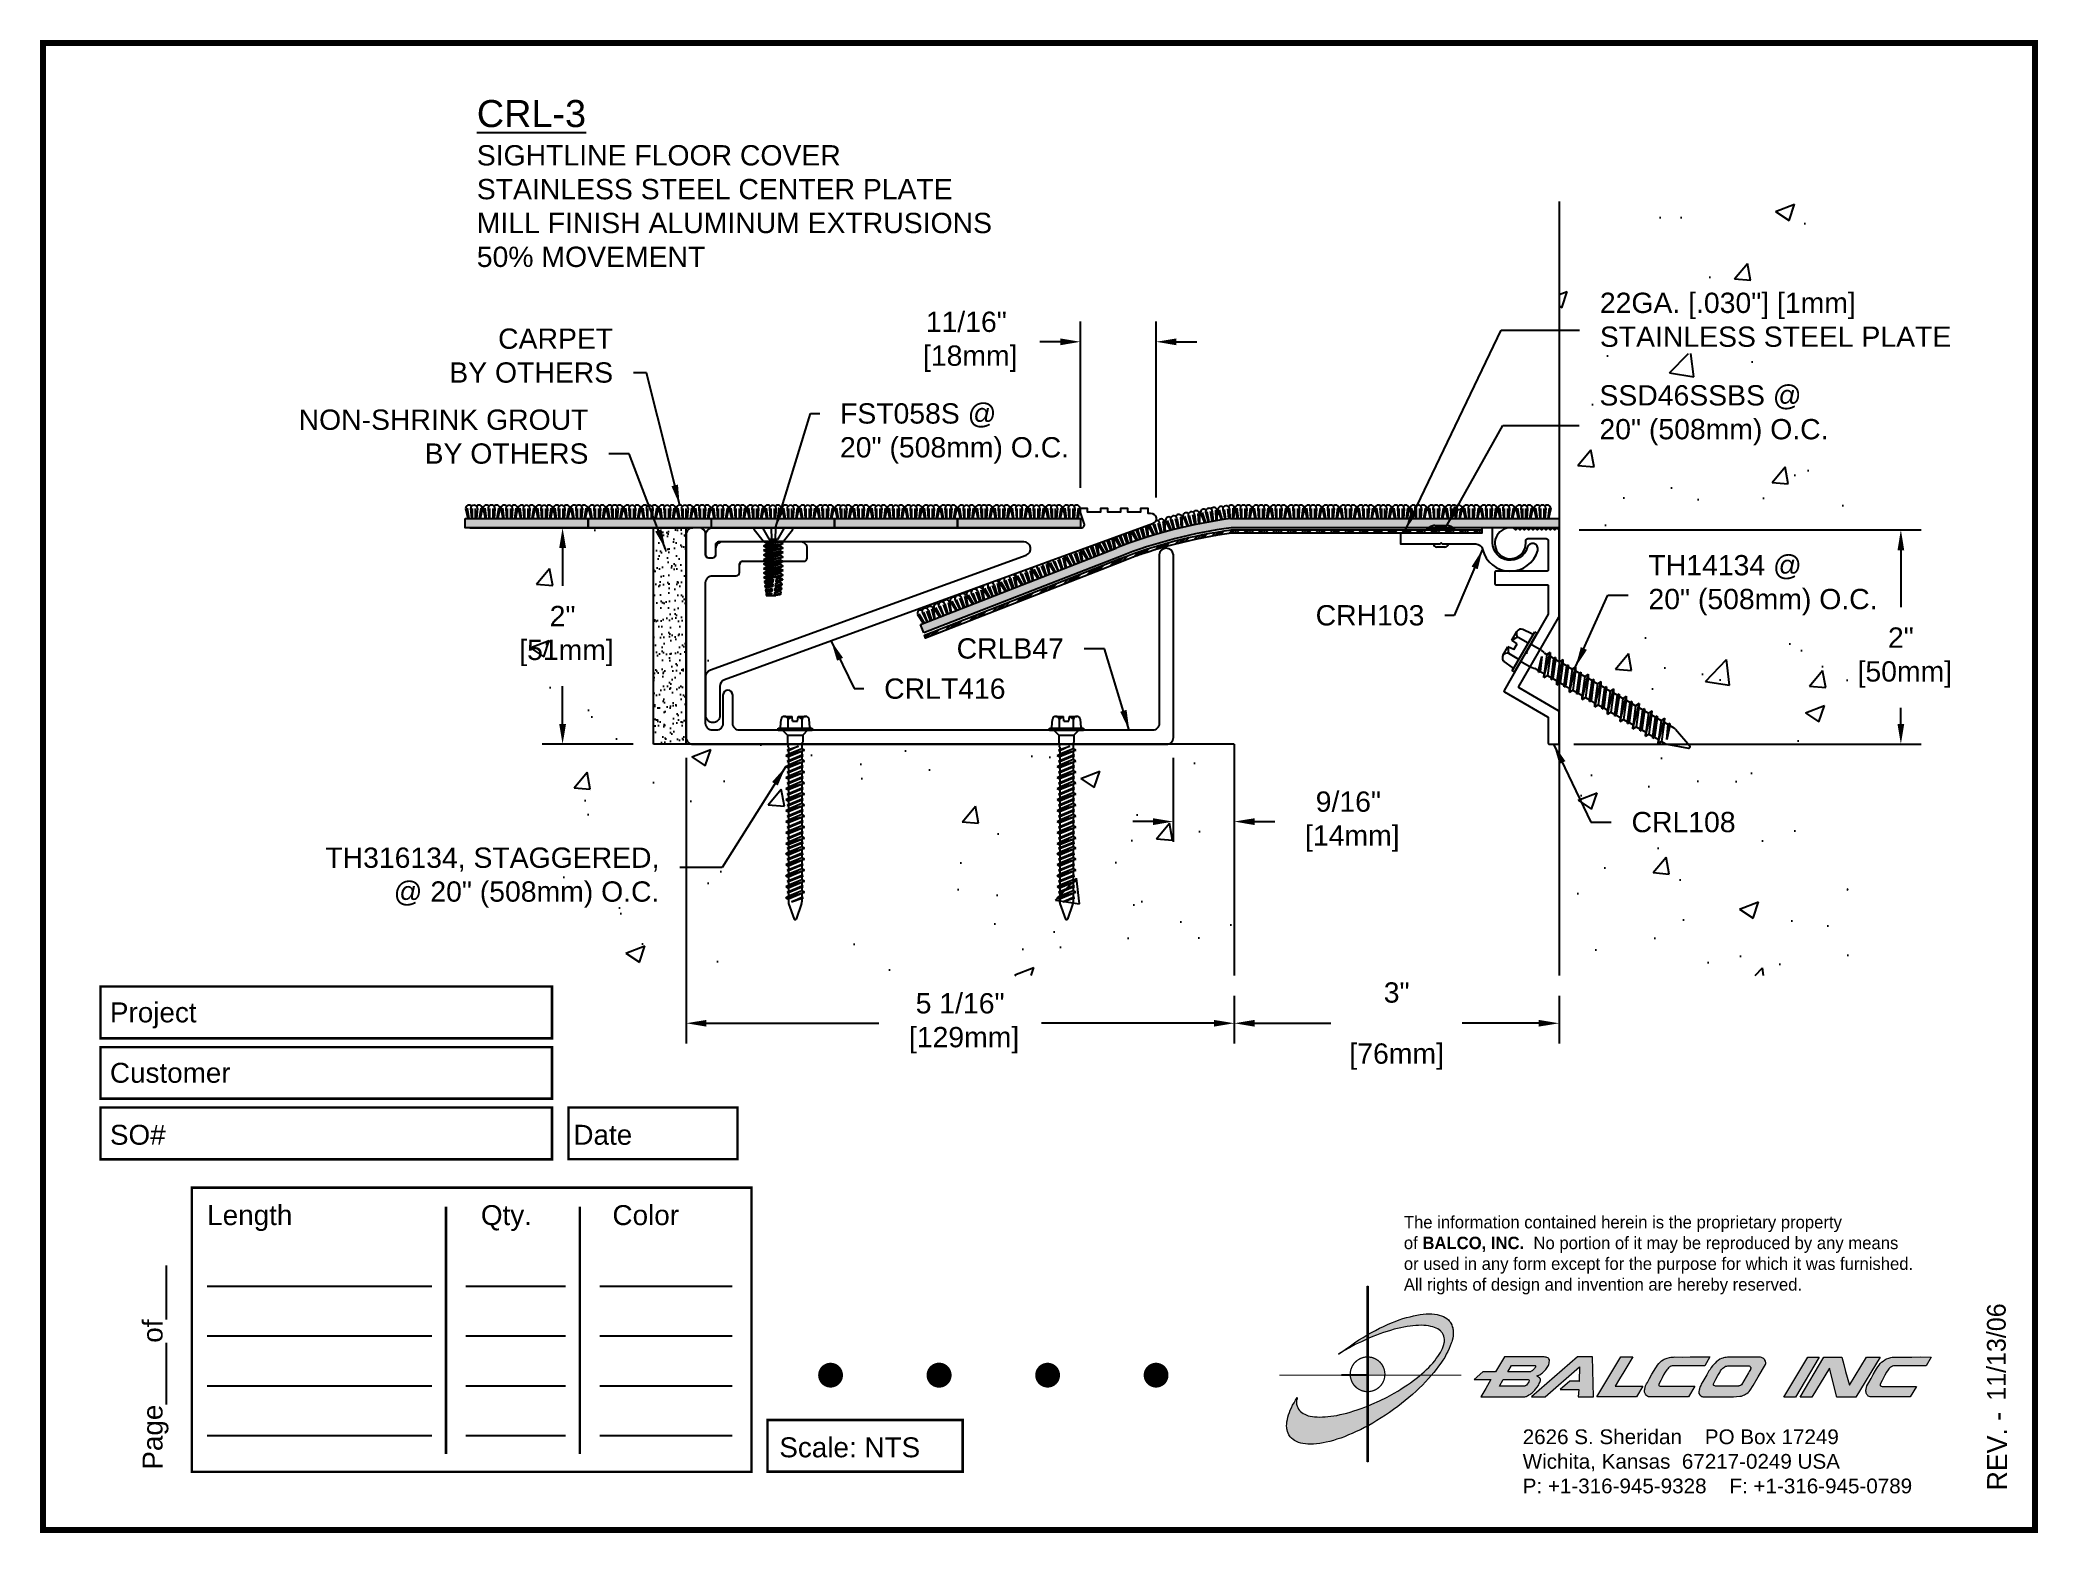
# Paper-space layout 'Layout1' of a CAD drawing. Header units: inches. Extents: x 0 to 10, y 0 to 7.5.
# The model-space entities are those that its viewports show. They can reach past a viewport. Long polylines and large blocks are cut down to what shows.
import ezdxf

# ---------------------------------------------------------------- set-up
doc = ezdxf.new("R2010")
doc.units = ezdxf.units.IN
doc.header["$MEASUREMENT"] = 0
for name, color, linetype in [('Anchors', 4, 'Continuous'), ('Border', 7, 'Continuous'), ('Conditions', 1, 'Continuous'), ('Dimensions', 3, 'Continuous'), ('Fillers', 2, 'Continuous'), ('Metals', 7, 'Continuous'), ('Text', 2, 'Continuous')]:
    doc.layers.add(name, color=color, linetype=linetype)
doc.styles.add('Arial', font='arial.ttf')
doc.styles.add('Copyright', font='ERASDEMI.TTF')
doc.dimstyles.new('Arial', dxfattribs={"dimtxt": 0.1875, "dimasz": 0.1875, "dimexe": 0.1875, "dimexo": 0.1875, "dimgap": 0.1875, "dimtad": 0, "dimtih": 1, "dimtoh": 1, "dimdec": 4, "dimzin": 0, "dimdsep": 46, "dimlunit": 4, "dimtxsty": 'Arial', "dimcen": 0.09, "dimadec": 0, "dimazin": 0, "dimtfac": 1, "dimtdec": 4, "dimtofl": 0, "dimtmove": 0, "dimatfit": 3, "dimfxl": 0, "dimfrac": 2, "dimtolj": 1, "dimtzin": 0, "dimarcsym": 0})

psp = doc.layouts.get("Layout1")

# ---------------------------------------------------------------- texts
at = {"layer": 'Border', "style": 'Arial'}
for s, p in [('Project', (0.336, 2.547)), ('Customer', (0.336, 2.244)), ('SO#', (0.336, 1.933)), ('Date', (2.661, 1.933)), ('Length', (0.824, 1.53)), ('Qty.', (2.197, 1.53)), ('Color', (2.857, 1.53)), ('Scale: NTS', (3.694, 0.365))]:
    psp.add_text(s, height=0.1, dxfattribs=at).set_placement(p)
psp.add_text('Page%%u        %%uof%%u       ', height=0.1, rotation=90, dxfattribs=at).set_placement((0.6, 0.303))
at = {"layer": 'Border', "insert": (7.423, 0.505), "char_height": 0.074, "width": 2.3438, "attachment_point": 1, "style": 'Arial'}
psp.add_mtext('2626 S. Sheridan    PO Box 17249\\PWichita, Kansas  67217-0249 USA \\PP: +1-316-945-9328    F: +1-316-945-0789', dxfattribs=at)

msp = doc.modelspace()

# ---------------------------------------------------------------- texts
at = {"layer": 'Text', "insert": (-2.343161, 4.630083), "char_height": 0.25, "width": 5.25, "attachment_point": 1, "style": 'Arial'}
msp.add_mtext('{\\LCRL-3\\P\\H0.75x;\\lSIGHTLINE FLOOR COVER\\PSTAINLESS STEEL CENTER PLATE\\PMILL FINISH ALUMINUM EXTRUSIONS\\P50% MOVEMENT}', dxfattribs=at)
at = {"layer": 'Text', "char_height": 0.1875, "style": 'Arial'}
for s, insert, attachment_point in [('22GA. [.030"] [1mm]\\PSTAINLESS STEEL PLATE', (8.030011, 2.599255), 4), ('\\A1;CARPET\\PBY OTHERS', (-1.083883, 2.016798), 9), ('\\A1;SSD46SSBS @\\P20" (508mm) O.C.', (8.025976, 1.717874), 4), ('NON-SHRINK GROUT\\PBY OTHERS', (-1.311842, 1.268289), 9), ('FST058S @\\P20" (508mm) O.C.', (1.011367, 1.828709), 1), ('TH14134 @\\P20" (508mm) O.C.', (8.478721, 0.148692), 4), ('\\A1;CRH103', (6.409179, -0.225804), 9), ('\\A1;CRLB47', (3.078766, -0.532225), 9), ('\\A1;CRLT416', (1.419313, -0.713062), 1), ('\\A1;CRL108', (8.322551, -2.040741), 4), ('TH316134, STAGGERED,\\P@ 20" (508mm) O.C.', (-0.656519, -2.553024), 6)]:
    msp.add_mtext(s, dxfattribs=dict(at, insert=insert, attachment_point=attachment_point))

# ---------------------------------------------------------------- blocks, each defined once
blk = doc.blocks.new('CADlogo')
h = blk.add_hatch(color=256)
h.paths.add_polyline_path([(0.918, 1.81), (0.909, 1.81), (0.909, 1.322), (0.918, 1.327)])
h.paths.add_polyline_path([(0.918, 1.285), (0.909, 1.281), (0.909, 1.1), (0.918, 1.1)])
h.paths.add_polyline_path([(0.918, 0.917), (0.909, 0.917), (0.909, 0.762), (0.909, 0.753), (0.91, 0.753), (0.918, 0.753)])
h.paths.add_polyline_path([(0.918, 1.091), (0.918, 1.1), (0.91, 1.1), (0.909, 1.1), (0.909, 0.917), (0.918, 0.917), (0.918, 0.919), (0.915, 0.919)])
h.paths.add_polyline_path([(0.918, 0.412), (0.909, 0.407), (0.909, 0.049), (0.918, 0.049)])
h.paths.add_polyline_path([(0.918, 0.753), (0.909, 0.753), (0.909, 0.606), (0.918, 0.609)])
h.paths.add_polyline_path([(0.918, 0.609), (0.909, 0.606), (0.909, 0.407), (0.918, 0.412)])
h.paths.add_polyline_path([(0.918, 1.327), (0.909, 1.322), (0.909, 1.281), (0.918, 1.285)])
h = blk.add_hatch(color=175)
h.paths.add_polyline_path([(0.574, 0.51), (0.543, 0.506), (0.514, 0.502), (0.487, 0.499), (0.459, 0.499), (0.432, 0.497), (0.406, 0.499), (0.382, 0.5), (0.36, 0.502), (0.338, 0.508), (0.318, 0.511), (0.298, 0.519), (0.282, 0.526), (0.265, 0.533), (0.252, 0.543), (0.24, 0.553), (0.234, 0.559), (0.229, 0.564), (0.22, 0.577), (0.212, 0.592), (0.205, 0.607), (0.203, 0.616), (0.201, 0.627), (0.199, 0.643), (0.201, 0.66), (0.201, 0.671), (0.205, 0.682), (0.207, 0.694), (0.19, 0.667), (0.176, 0.641), (0.161, 0.616), (0.148, 0.59), (0.137, 0.566), (0.128, 0.543), (0.119, 0.519), (0.113, 0.495), (0.108, 0.473), (0.104, 0.451), (0.103, 0.44), (0.103, 0.429), (0.101, 0.409), (0.103, 0.391), (0.104, 0.38), (0.106, 0.371), (0.11, 0.352), (0.115, 0.336), (0.124, 0.318), (0.13, 0.31), (0.135, 0.301), (0.143, 0.294), (0.15, 0.286), (0.165, 0.274), (0.181, 0.263), (0.199, 0.254), (0.22, 0.244), (0.242, 0.237), (0.263, 0.232), (0.289, 0.228), (0.315, 0.226), (0.342, 0.226), (0.371, 0.226), (0.402, 0.23), (0.434, 0.233), (0.467, 0.239), (0.499, 0.246), (0.534, 0.254), (0.571, 0.263), (0.606, 0.275), (0.644, 0.286), (0.682, 0.301), (0.721, 0.318), (0.759, 0.334), (0.799, 0.352), (0.841, 0.371), (0.882, 0.393), (0.909, 0.407), (0.909, 0.606), (0.884, 0.596), (0.847, 0.583), (0.81, 0.57), (0.774, 0.559), (0.739, 0.548), (0.704, 0.537), (0.671, 0.53), (0.638, 0.522), (0.606, 0.515)])
h.paths.add_polyline_path([(1.18, 0.738), (1.109, 0.698), (1.034, 0.661), (0.957, 0.627), (0.918, 0.609), (0.918, 0.412), (0.924, 0.414), (0.964, 0.438), (1.006, 0.462), (1.05, 0.489), (1.092, 0.517), (1.134, 0.544), (1.174, 0.574), (1.215, 0.603), (1.253, 0.634), (1.291, 0.663), (1.328, 0.694), (1.365, 0.725), (1.399, 0.757), (1.432, 0.788), (1.463, 0.819), (1.494, 0.85), (1.524, 0.883), (1.554, 0.917), (1.44, 0.917), (1.429, 0.908), (1.401, 0.886), (1.374, 0.864), (1.343, 0.842), (1.312, 0.822), (1.28, 0.8), (1.248, 0.778), (1.215, 0.758)])
h.paths.add_polyline_path([(1.769, 1.382), (1.767, 1.393), (1.763, 1.404), (1.758, 1.422), (1.749, 1.441), (1.743, 1.45), (1.738, 1.457), (1.73, 1.464), (1.725, 1.472), (1.709, 1.485), (1.692, 1.496), (1.674, 1.506), (1.654, 1.514), (1.632, 1.521), (1.61, 1.527), (1.584, 1.53), (1.559, 1.532), (1.531, 1.532), (1.502, 1.532), (1.471, 1.53), (1.44, 1.527), (1.407, 1.521), (1.374, 1.514), (1.339, 1.505), (1.304, 1.496), (1.268, 1.485), (1.229, 1.472), (1.191, 1.457), (1.152, 1.442), (1.114, 1.426), (1.074, 1.408), (1.034, 1.388), (0.991, 1.367), (0.951, 1.346), (0.918, 1.327), (0.918, 1.285), (0.926, 1.289), (0.964, 1.305), (1.001, 1.32), (1.037, 1.333), (1.074, 1.346), (1.109, 1.356), (1.143, 1.367), (1.178, 1.378), (1.213, 1.386), (1.246, 1.393), (1.277, 1.4), (1.31, 1.406), (1.339, 1.41), (1.368, 1.413), (1.398, 1.417), (1.425, 1.417), (1.452, 1.419), (1.476, 1.417), (1.502, 1.415), (1.524, 1.413), (1.546, 1.408), (1.566, 1.404), (1.584, 1.397), (1.602, 1.389), (1.617, 1.382), (1.632, 1.373), (1.644, 1.362), (1.65, 1.356), (1.655, 1.351), (1.665, 1.338), (1.672, 1.325), (1.677, 1.309), (1.681, 1.294), (1.683, 1.278), (1.683, 1.261), (1.683, 1.252), (1.681, 1.243), (1.677, 1.225), (1.672, 1.207), (1.665, 1.186), (1.655, 1.166), (1.644, 1.146), (1.632, 1.126), (1.619, 1.106), (1.602, 1.084), (1.586, 1.062), (1.568, 1.04), (1.548, 1.018), (1.527, 0.996), (1.504, 0.974), (1.48, 0.952), (1.456, 0.93), (1.44, 0.917), (1.554, 0.917), (1.579, 0.945), (1.602, 0.976), (1.626, 1.007), (1.648, 1.038), (1.668, 1.067), (1.687, 1.097), (1.703, 1.128), (1.719, 1.155), (1.732, 1.185), (1.743, 1.212), (1.752, 1.239), (1.758, 1.252), (1.762, 1.265), (1.767, 1.291), (1.771, 1.314), (1.771, 1.327), (1.773, 1.338), (1.771, 1.362), (1.771, 1.373)])
h.paths.add_polyline_path([(0.867, 1.296), (0.825, 1.271), (0.781, 1.243), (0.741, 1.214), (0.701, 1.186), (0.66, 1.157), (0.622, 1.128), (0.675, 1.161), (0.732, 1.194), (0.79, 1.225), (0.82, 1.239), (0.851, 1.254), (0.909, 1.281), (0.909, 1.322)])
h = blk.add_hatch(color=256)
h.paths.add_polyline_path([(1.074, 0.991), (1.07, 1.001), (1.065, 1.011), (1.059, 1.021), (1.053, 1.03), (1.046, 1.038), (1.039, 1.047), (1.031, 1.054), (1.022, 1.062), (1.014, 1.068), (1.004, 1.074), (0.995, 1.08), (0.985, 1.085), (0.975, 1.089), (0.964, 1.093), (0.954, 1.096), (0.943, 1.098), (0.932, 1.099), (0.921, 1.1), (0.918, 1.1), (0.918, 0.917), (0.94, 0.917), (1.086, 0.917), (1.087, 0.927), (1.086, 0.938), (1.085, 0.949), (1.083, 0.96), (1.081, 0.97), (1.078, 0.981)])
h.paths.add_polyline_path([(0.909, 0.917), (0.739, 0.917), (0.74, 0.91), (0.741, 0.899), (0.743, 0.888), (0.746, 0.878), (0.75, 0.867), (0.754, 0.857), (0.758, 0.847), (0.764, 0.837), (0.77, 0.828), (0.776, 0.819), (0.783, 0.811), (0.791, 0.803), (0.799, 0.795), (0.808, 0.788), (0.817, 0.782), (0.826, 0.776), (0.836, 0.771), (0.846, 0.766), (0.856, 0.762), (0.867, 0.759), (0.877, 0.757), (0.888, 0.755), (0.899, 0.753), (0.909, 0.753)])
h.paths.add_polyline_path([(0.918, 1.1), (0.91, 1.1), (0.909, 1.1), (0.909, 0.917), (0.918, 0.917)])
h = blk.add_hatch(color=256)
h.paths.add_polyline_path([(2.148, 0.874), (2.098, 0.784), (2.049, 0.7), (2.484, 0.7), (2.491, 0.702), (2.501, 0.703), (2.508, 0.705), (2.512, 0.707), (2.517, 0.711), (2.532, 0.72), (2.546, 0.729), (2.554, 0.735), (2.563, 0.74), (2.572, 0.747), (2.581, 0.757), (2.59, 0.768), (2.599, 0.777), (2.616, 0.799), (2.623, 0.811), (2.63, 0.822), (2.636, 0.833), (2.641, 0.844), (2.645, 0.855), (2.647, 0.864), (2.647, 0.879), (2.645, 0.883), (2.641, 0.886), (2.638, 0.892), (2.629, 0.899), (2.619, 0.905), (2.612, 0.91), (2.64, 0.921), (2.658, 0.936), (2.669, 0.943), (2.678, 0.95), (2.694, 0.967), (2.702, 0.976), (2.709, 0.985), (2.716, 0.994), (2.722, 1.005), (2.727, 1.014), (2.731, 1.025), (2.735, 1.038), (2.736, 1.049), (2.738, 1.062), (2.738, 1.073), (2.733, 1.082), (2.727, 1.088), (2.72, 1.093), (2.713, 1.097), (2.704, 1.099), (2.694, 1.1), (2.685, 1.102), (2.674, 1.102), (2.285, 1.102), (2.195, 0.952), (2.069, 0.952), (1.981, 0.874)])
h.paths.add_polyline_path([(2.274, 0.874), (2.53, 0.874), (2.534, 0.865), (2.532, 0.852), (2.524, 0.841), (2.515, 0.828), (2.505, 0.815), (2.493, 0.81), (2.49, 0.808), (2.235, 0.808)], flags=16)
h.paths.add_polyline_path([(2.321, 0.952), (2.356, 1.014), (2.587, 1.014), (2.592, 1.014), (2.597, 1.014), (2.597, 1.003), (2.59, 0.991), (2.583, 0.98), (2.569, 0.966), (2.555, 0.958), (2.546, 0.952), (2.535, 0.952)], flags=16)
h.paths.add_polyline_path([(3.04, 1.002), (3.036, 0.859), (2.941, 0.859), (2.844, 0.773), (3.031, 0.773), (3.027, 0.7), (3.181, 0.7), (3.168, 1.102), (3.02, 1.102), (2.557, 0.7), (2.694, 0.7)])
h.paths.add_polyline_path([(3.214, 0.7), (3.611, 0.7), (3.675, 0.808), (3.397, 0.808), (3.441, 0.881), (3.483, 0.952), (3.574, 1.102), (3.454, 1.102)])
h.paths.add_polyline_path([(3.788, 0.965), (3.766, 0.927), (3.743, 0.885), (3.721, 0.846), (3.71, 0.83), (3.702, 0.811), (3.697, 0.795), (3.693, 0.778), (3.691, 0.769), (3.691, 0.76), (3.691, 0.749), (3.693, 0.74), (3.7, 0.727), (3.708, 0.716), (3.711, 0.714), (3.724, 0.705), (3.733, 0.702), (3.744, 0.702), (3.757, 0.7), (3.774, 0.7), (4.134, 0.7), (4.196, 0.808), (3.854, 0.808), (3.841, 0.808), (3.833, 0.816), (3.836, 0.826), (3.843, 0.841), (3.856, 0.864), (3.869, 0.892), (3.883, 0.921), (3.898, 0.949), (3.914, 0.972), (3.924, 0.983), (3.931, 0.992), (3.943, 1.002), (3.954, 1.008), (3.969, 1.011), (4.297, 1.011), (4.346, 1.102), (4.238, 1.102), (4.15, 1.102), (4.075, 1.1), (3.997, 1.102), (3.982, 1.1), (3.968, 1.1), (3.955, 1.099), (3.942, 1.097), (3.92, 1.089), (3.9, 1.082), (3.889, 1.078), (3.88, 1.073), (3.863, 1.062), (3.849, 1.049), (3.834, 1.035), (3.821, 1.018), (3.81, 1.002), (3.799, 0.983)])
h.paths.add_polyline_path([(4.509, 1.097), (4.496, 1.095), (4.485, 1.093), (4.476, 1.089), (4.465, 1.086), (4.447, 1.077), (4.43, 1.066), (4.421, 1.06), (4.414, 1.055), (4.399, 1.04), (4.386, 1.025), (4.372, 1.011), (4.361, 0.994), (4.35, 0.976), (4.337, 0.96), (4.317, 0.923), (4.297, 0.888), (4.275, 0.855), (4.26, 0.828), (4.255, 0.813), (4.247, 0.799), (4.244, 0.784), (4.242, 0.777), (4.24, 0.769), (4.238, 0.753), (4.238, 0.735), (4.246, 0.722), (4.251, 0.714), (4.253, 0.713), (4.257, 0.711), (4.262, 0.705), (4.269, 0.703), (4.278, 0.702), (4.289, 0.7), (4.564, 0.7), (4.571, 0.7), (4.584, 0.702), (4.613, 0.703), (4.648, 0.707), (4.664, 0.709), (4.677, 0.713), (4.686, 0.716), (4.694, 0.722), (4.705, 0.727), (4.717, 0.735), (4.73, 0.744), (4.741, 0.755), (4.752, 0.769), (4.781, 0.815), (4.833, 0.903), (4.906, 1.025), (4.908, 1.035), (4.908, 1.046), (4.906, 1.051), (4.906, 1.057), (4.9, 1.069), (4.893, 1.08), (4.889, 1.082), (4.888, 1.086), (4.88, 1.089), (4.873, 1.093), (4.866, 1.097), (4.856, 1.1), (4.846, 1.1), (4.844, 1.1), (4.73, 1.1), (4.626, 1.1), (4.58, 1.1), (4.542, 1.099), (4.524, 1.099)])
h.paths.add_polyline_path([(4.527, 1.011), (4.54, 1.011), (4.745, 1.011), (4.752, 1.003), (4.758, 0.998), (4.758, 0.985), (4.756, 0.98), (4.754, 0.974), (4.749, 0.965), (4.743, 0.956), (4.734, 0.941), (4.663, 0.821), (4.648, 0.812), (4.639, 0.81), (4.633, 0.808), (4.622, 0.808), (4.61, 0.808), (4.416, 0.808), (4.398, 0.808), (4.39, 0.813), (4.387, 0.813), (4.385, 0.819), (4.378, 0.825), (4.385, 0.832), (4.408, 0.877), (4.428, 0.914), (4.447, 0.945), (4.454, 0.96), (4.461, 0.971), (4.474, 0.986), (4.487, 0.996), (4.496, 1.002), (4.508, 1.009), (4.516, 1.009)], flags=16)
h.paths.add_polyline_path([(5.089, 0.698), (5.206, 0.698), (5.445, 1.1), (5.33, 1.099)])
h.paths.add_polyline_path([(5.489, 1.099), (5.252, 0.698), (5.37, 0.698), (5.548, 0.987), (5.621, 0.698), (5.811, 0.698), (6.055, 1.099), (5.919, 1.1), (5.749, 0.817), (5.709, 0.954), (5.691, 1.024), (5.672, 1.099)])
h.paths.add_polyline_path([(6.086, 1.06), (6.069, 1.047), (6.056, 1.035), (6.044, 1.018), (6.031, 1.002), (6.02, 0.983), (6.009, 0.965), (5.987, 0.925), (5.965, 0.885), (5.941, 0.846), (5.932, 0.828), (5.923, 0.811), (5.917, 0.795), (5.914, 0.778), (5.912, 0.769), (5.912, 0.758), (5.914, 0.749), (5.916, 0.738), (5.921, 0.725), (5.928, 0.716), (5.936, 0.709), (5.945, 0.705), (5.954, 0.702), (5.965, 0.7), (5.98, 0.7), (5.994, 0.7), (6.355, 0.7), (6.419, 0.806), (6.073, 0.806), (6.056, 0.811), (6.056, 0.821), (6.056, 0.826), (6.064, 0.841), (6.077, 0.864), (6.089, 0.892), (6.104, 0.919), (6.119, 0.947), (6.135, 0.972), (6.144, 0.983), (6.153, 0.992), (6.163, 1), (6.166, 1.003), (6.172, 1.005), (6.178, 1.008), (6.19, 1.011), (6.517, 1.011), (6.569, 1.1), (6.459, 1.102), (6.373, 1.1), (6.296, 1.1), (6.217, 1.1), (6.203, 1.1), (6.19, 1.099), (6.175, 1.099), (6.164, 1.095), (6.141, 1.089), (6.12, 1.082), (6.111, 1.077), (6.102, 1.073)])
blk.add_hatch(color=256).paths.add_polyline_path([(0.918, 0.609), (0.909, 0.606), (0.909, 0.407), (0.918, 0.412)])
for q in [(0.65, 0.917), (0.909, 0.648)]:
    blk.add_line((0.909, 0.917), q)
at = {"color": 7, "lineweight": 0}
for points in [[(0.909, 1.81), (0.918, 1.81), (0.918, 0.049), (0.909, 0.049), (0.909, 1.81)], [(2.738, 1.073), (2.733, 1.082), (2.727, 1.088), (2.72, 1.093), (2.713, 1.097), (2.704, 1.099), (2.694, 1.1), (2.685, 1.102), (2.674, 1.102), (2.285, 1.102), (2.195, 0.952), (2.069, 0.952), (1.981, 0.874), (2.148, 0.874), (2.098, 0.784), (2.049, 0.7), (2.484, 0.7), (2.491, 0.702), (2.501, 0.703), (2.508, 0.705), (2.512, 0.707), (2.517, 0.711), (2.532, 0.72), (2.546, 0.729), (2.554, 0.735), (2.563, 0.74), (2.572, 0.747), (2.581, 0.757), (2.59, 0.768), (2.599, 0.777), (2.616, 0.799), (2.623, 0.811), (2.63, 0.822), (2.636, 0.833), (2.641, 0.844), (2.645, 0.855), (2.647, 0.864), (2.647, 0.874), (2.647, 0.879), (2.645, 0.883), (2.641, 0.886), (2.638, 0.892), (2.629, 0.899), (2.619, 0.905), (2.612, 0.91), (2.64, 0.921), (2.658, 0.936), (2.669, 0.943), (2.678, 0.95), (2.694, 0.967), (2.702, 0.976), (2.709, 0.985), (2.716, 0.994), (2.722, 1.005), (2.727, 1.014), (2.731, 1.025), (2.735, 1.038), (2.736, 1.049), (2.738, 1.062), (2.738, 1.073), (2.738, 1.073)], [(2.587, 0.985), (2.583, 0.98), (2.572, 0.969), (2.565, 0.963), (2.555, 0.958), (2.546, 0.952), (2.535, 0.952), (2.321, 0.952), (2.356, 1.014), (2.587, 1.014), (2.592, 1.014), (2.594, 1.014), (2.596, 1.013), (2.597, 1.011), (2.597, 1.005), (2.596, 1), (2.59, 0.991), (2.587, 0.985), (2.587, 0.985)], [(3.027, 0.7), (3.181, 0.7), (3.168, 1.102), (3.02, 1.102), (2.557, 0.7), (2.694, 0.7), (3.04, 1.002), (3.036, 0.859), (3.038, 0.859), (2.941, 0.859), (2.844, 0.773), (3.031, 0.773), (3.027, 0.7), (3.027, 0.7)], [(3.214, 0.7), (3.454, 1.102), (3.574, 1.102), (3.483, 0.952), (3.441, 0.881), (3.397, 0.808), (3.675, 0.808), (3.611, 0.7), (3.214, 0.7), (3.214, 0.7)], [(3.969, 1.011), (3.96, 1.009), (3.955, 1.007), (3.949, 1.005), (3.946, 1.003), (3.94, 1), (3.931, 0.992), (3.924, 0.983), (3.914, 0.972), (3.898, 0.949), (3.883, 0.921), (3.869, 0.892), (3.856, 0.864), (3.843, 0.841), (3.836, 0.826), (3.834, 0.821), (3.834, 0.817), (3.836, 0.813), (3.839, 0.81), (3.847, 0.808), (3.854, 0.808), (4.196, 0.808), (4.134, 0.7), (3.774, 0.7), (3.757, 0.7), (3.744, 0.702), (3.733, 0.702), (3.724, 0.705), (3.715, 0.711), (3.711, 0.713), (3.708, 0.716), (3.7, 0.727), (3.693, 0.74), (3.691, 0.749), (3.691, 0.76), (3.691, 0.769), (3.693, 0.778), (3.697, 0.795), (3.702, 0.811), (3.71, 0.83), (3.721, 0.846), (3.743, 0.885), (3.766, 0.927), (3.788, 0.965), (3.799, 0.983), (3.81, 1.002), (3.821, 1.018), (3.834, 1.035), (3.849, 1.049), (3.863, 1.062), (3.88, 1.073), (3.889, 1.078), (3.9, 1.082), (3.92, 1.089), (3.942, 1.097), (3.955, 1.099), (3.968, 1.1), (3.982, 1.1), (3.997, 1.102), (4.075, 1.1), (4.15, 1.102), (4.238, 1.102), (4.346, 1.102), (4.297, 1.011), (3.969, 1.011), (3.969, 1.011)], [(4.846, 1.1), (4.844, 1.1), (4.73, 1.1), (4.626, 1.1), (4.58, 1.1), (4.542, 1.099), (4.524, 1.099), (4.509, 1.097), (4.496, 1.095), (4.485, 1.093), (4.476, 1.089), (4.465, 1.086), (4.447, 1.077), (4.43, 1.066), (4.421, 1.06), (4.414, 1.055), (4.399, 1.04), (4.386, 1.025), (4.372, 1.011), (4.361, 0.994), (4.35, 0.976), (4.337, 0.96), (4.317, 0.923), (4.297, 0.888), (4.275, 0.855), (4.26, 0.828), (4.255, 0.813), (4.247, 0.799), (4.244, 0.784), (4.242, 0.777), (4.24, 0.769), (4.238, 0.753), (4.238, 0.735), (4.246, 0.722), (4.251, 0.714), (4.253, 0.713), (4.257, 0.711), (4.262, 0.705), (4.269, 0.703), (4.278, 0.702), (4.289, 0.7), (4.564, 0.7), (4.571, 0.7), (4.584, 0.702), (4.613, 0.703), (4.648, 0.707), (4.664, 0.709), (4.677, 0.713), (4.686, 0.716), (4.694, 0.722), (4.705, 0.727), (4.717, 0.735), (4.73, 0.744), (4.741, 0.755), (4.752, 0.769), (4.781, 0.815), (4.833, 0.903), (4.906, 1.025), (4.908, 1.035), (4.908, 1.046), (4.906, 1.051), (4.906, 1.057), (4.9, 1.069), (4.897, 1.075), (4.893, 1.08), (4.889, 1.082), (4.888, 1.086), (4.88, 1.089), (4.873, 1.093), (4.866, 1.097), (4.856, 1.1), (4.846, 1.1), (4.846, 1.1)], [(4.734, 0.941), (4.663, 0.821), (4.653, 0.815), (4.646, 0.811), (4.639, 0.81), (4.633, 0.808), (4.622, 0.808), (4.61, 0.808), (4.416, 0.808), (4.403, 0.808), (4.396, 0.81), (4.39, 0.813), (4.388, 0.813), (4.386, 0.815), (4.385, 0.819), (4.383, 0.821), (4.383, 0.826), (4.383, 0.83), (4.385, 0.832), (4.408, 0.877), (4.428, 0.914), (4.447, 0.945), (4.454, 0.96), (4.461, 0.971), (4.471, 0.982), (4.478, 0.989), (4.487, 0.996), (4.496, 1.002), (4.505, 1.007), (4.511, 1.009), (4.516, 1.009), (4.527, 1.011), (4.54, 1.011), (4.743, 1.011), (4.749, 1.007), (4.752, 1.003), (4.756, 1), (4.758, 0.994), (4.758, 0.985), (4.756, 0.98), (4.754, 0.974), (4.749, 0.965), (4.743, 0.956), (4.734, 0.941), (4.734, 0.941)], [(5.089, 0.698), (5.33, 1.099), (5.445, 1.1), (5.206, 0.698), (5.091, 0.698), (5.089, 0.698), (5.089, 0.698)], [(5.811, 0.698), (5.621, 0.698), (5.548, 0.987), (5.37, 0.698), (5.252, 0.698), (5.489, 1.099), (5.672, 1.099), (5.691, 1.024), (5.709, 0.954), (5.749, 0.817), (5.919, 1.1), (6.055, 1.099), (5.811, 0.698), (5.811, 0.698)], [(6.19, 1.011), (6.181, 1.009), (6.175, 1.007), (6.172, 1.005), (6.166, 1.003), (6.163, 1), (6.153, 0.992), (6.144, 0.983), (6.135, 0.972), (6.119, 0.947), (6.104, 0.919), (6.089, 0.892), (6.077, 0.864), (6.064, 0.841), (6.056, 0.826), (6.056, 0.821), (6.056, 0.815), (6.058, 0.811), (6.062, 0.81), (6.067, 0.808), (6.077, 0.806), (6.419, 0.806), (6.355, 0.7), (5.994, 0.7), (5.98, 0.7), (5.965, 0.7), (5.954, 0.702), (5.945, 0.705), (5.936, 0.709), (5.932, 0.713), (5.928, 0.716), (5.921, 0.725), (5.916, 0.738), (5.914, 0.749), (5.912, 0.758), (5.912, 0.769), (5.914, 0.778), (5.917, 0.795), (5.923, 0.811), (5.932, 0.828), (5.941, 0.846), (5.965, 0.885), (5.987, 0.925), (6.009, 0.965), (6.02, 0.983), (6.031, 1.002), (6.044, 1.018), (6.056, 1.035), (6.069, 1.047), (6.086, 1.06), (6.102, 1.073), (6.111, 1.077), (6.12, 1.082), (6.141, 1.089), (6.164, 1.095), (6.175, 1.099), (6.19, 1.099), (6.203, 1.1), (6.217, 1.1), (6.296, 1.1), (6.373, 1.1), (6.459, 1.102), (6.569, 1.1), (6.517, 1.011), (6.19, 1.011), (6.19, 1.011)], [(2.484, 0.808), (2.235, 0.808), (2.274, 0.874), (2.524, 0.874), (2.53, 0.872), (2.532, 0.87), (2.533, 0.866), (2.533, 0.863), (2.532, 0.852), (2.524, 0.841), (2.515, 0.828), (2.506, 0.817), (2.501, 0.813), (2.493, 0.81), (2.49, 0.808), (2.486, 0.808), (2.484, 0.808), (2.484, 0.808)]]:
    blk.add_lwpolyline(points, dxfattribs=at)
at = {"color": 175, "lineweight": 0}
blk.add_lwpolyline([(1.758, 1.422), (1.763, 1.404), (1.767, 1.393), (1.769, 1.382), (1.771, 1.373), (1.771, 1.362), (1.773, 1.338), (1.771, 1.327), (1.771, 1.314), (1.767, 1.291), (1.762, 1.265), (1.758, 1.252), (1.752, 1.239), (1.743, 1.212), (1.732, 1.185), (1.719, 1.155), (1.703, 1.128), (1.687, 1.097), (1.668, 1.067), (1.648, 1.038), (1.626, 1.007), (1.602, 0.976), (1.579, 0.945), (1.551, 0.914), (1.524, 0.883), (1.494, 0.85), (1.463, 0.819), (1.432, 0.788), (1.399, 0.757), (1.365, 0.725), (1.328, 0.694), (1.291, 0.663), (1.253, 0.634), (1.215, 0.603), (1.174, 0.574), (1.134, 0.544), (1.092, 0.517), (1.05, 0.489), (1.006, 0.462), (0.964, 0.438), (0.924, 0.414), (0.882, 0.393), (0.841, 0.371), (0.799, 0.352), (0.759, 0.334), (0.721, 0.318), (0.682, 0.301), (0.644, 0.286), (0.606, 0.275), (0.571, 0.263), (0.534, 0.254), (0.499, 0.246), (0.467, 0.239), (0.434, 0.233), (0.402, 0.23), (0.371, 0.226), (0.342, 0.226), (0.315, 0.226), (0.289, 0.228), (0.263, 0.232), (0.242, 0.237), (0.22, 0.244), (0.199, 0.254), (0.181, 0.263), (0.165, 0.274), (0.15, 0.286), (0.143, 0.294), (0.135, 0.301), (0.13, 0.31), (0.124, 0.318), (0.115, 0.336), (0.11, 0.352), (0.106, 0.371), (0.104, 0.38), (0.103, 0.391), (0.101, 0.409), (0.103, 0.429), (0.103, 0.44), (0.104, 0.451), (0.108, 0.473), (0.113, 0.495), (0.119, 0.519), (0.128, 0.543), (0.137, 0.566), (0.148, 0.59), (0.161, 0.616), (0.176, 0.641), (0.19, 0.667), (0.207, 0.694), (0.205, 0.682), (0.201, 0.671), (0.201, 0.66), (0.199, 0.649), (0.199, 0.638), (0.201, 0.627), (0.203, 0.616), (0.205, 0.607), (0.212, 0.592), (0.22, 0.577), (0.229, 0.564), (0.234, 0.559), (0.24, 0.553), (0.252, 0.543), (0.265, 0.533), (0.282, 0.526), (0.298, 0.519), (0.318, 0.511), (0.338, 0.508), (0.36, 0.502), (0.382, 0.5), (0.406, 0.499), (0.432, 0.497), (0.459, 0.499), (0.487, 0.499), (0.514, 0.502), (0.543, 0.506), (0.574, 0.51), (0.606, 0.515), (0.638, 0.522), (0.671, 0.53), (0.704, 0.537), (0.739, 0.548), (0.774, 0.559), (0.81, 0.57), (0.847, 0.583), (0.884, 0.596), (0.92, 0.61), (0.957, 0.627), (1.034, 0.661), (1.109, 0.698), (1.18, 0.738), (1.215, 0.758), (1.248, 0.778), (1.28, 0.8), (1.312, 0.822), (1.343, 0.842), (1.374, 0.864), (1.401, 0.886), (1.429, 0.908), (1.456, 0.93), (1.48, 0.952), (1.504, 0.974), (1.527, 0.996), (1.548, 1.018), (1.568, 1.04), (1.586, 1.062), (1.602, 1.084), (1.619, 1.106), (1.632, 1.126), (1.644, 1.146), (1.655, 1.166), (1.665, 1.186), (1.672, 1.207), (1.677, 1.225), (1.681, 1.243), (1.683, 1.252), (1.683, 1.261), (1.683, 1.278), (1.681, 1.294), (1.677, 1.309), (1.672, 1.325), (1.665, 1.338), (1.655, 1.351), (1.65, 1.356), (1.644, 1.362), (1.632, 1.373), (1.617, 1.382), (1.602, 1.389), (1.584, 1.397), (1.566, 1.404), (1.546, 1.408), (1.524, 1.413), (1.502, 1.415), (1.476, 1.417), (1.452, 1.419), (1.425, 1.417), (1.398, 1.417), (1.368, 1.413), (1.339, 1.41), (1.31, 1.406), (1.277, 1.4), (1.246, 1.393), (1.213, 1.386), (1.178, 1.378), (1.143, 1.367), (1.109, 1.356), (1.074, 1.346), (1.037, 1.333), (1.001, 1.32), (0.964, 1.305), (0.926, 1.289), (0.851, 1.254), (0.82, 1.239), (0.79, 1.225), (0.732, 1.194), (0.675, 1.161), (0.622, 1.128), (0.66, 1.157), (0.701, 1.186), (0.741, 1.214), (0.781, 1.243), (0.825, 1.271), (0.867, 1.296), (0.909, 1.322), (0.951, 1.346), (0.991, 1.367), (1.034, 1.388), (1.074, 1.408), (1.114, 1.426), (1.152, 1.442), (1.191, 1.457), (1.229, 1.472), (1.268, 1.485), (1.304, 1.496), (1.339, 1.505), (1.374, 1.514), (1.407, 1.521), (1.44, 1.527), (1.471, 1.53), (1.502, 1.532), (1.531, 1.532), (1.559, 1.532), (1.584, 1.53), (1.61, 1.527), (1.632, 1.521), (1.654, 1.514), (1.674, 1.506), (1.692, 1.496), (1.709, 1.485), (1.725, 1.472), (1.73, 1.464), (1.738, 1.457), (1.743, 1.45), (1.749, 1.441), (1.758, 1.422), (1.758, 1.422)], dxfattribs=at)
at = {"color": 7, "lineweight": 0, "const_width": 0.0128}
blk.add_lwpolyline([(1.087, 0.927), (1.086, 0.938), (1.085, 0.949), (1.083, 0.96), (1.081, 0.97), (1.078, 0.981), (1.074, 0.991), (1.07, 1.001), (1.065, 1.011), (1.059, 1.021), (1.053, 1.03), (1.046, 1.038), (1.039, 1.047), (1.031, 1.054), (1.022, 1.062), (1.014, 1.068), (1.004, 1.074), (0.995, 1.08), (0.985, 1.085), (0.975, 1.089), (0.964, 1.093), (0.954, 1.096), (0.943, 1.098), (0.932, 1.099), (0.921, 1.1), (0.91, 1.1), (0.899, 1.1), (0.888, 1.099), (0.877, 1.097), (0.867, 1.094), (0.856, 1.091), (0.846, 1.087), (0.836, 1.082), (0.826, 1.077), (0.817, 1.071), (0.808, 1.065), (0.799, 1.058), (0.791, 1.05), (0.783, 1.043), (0.776, 1.034), (0.77, 1.025), (0.764, 1.016), (0.758, 1.006), (0.754, 0.996), (0.75, 0.986), (0.746, 0.976), (0.743, 0.965), (0.741, 0.954), (0.74, 0.943), (0.739, 0.932), (0.739, 0.921), (0.74, 0.91), (0.741, 0.899), (0.743, 0.888), (0.746, 0.878), (0.75, 0.867), (0.754, 0.857), (0.758, 0.847), (0.764, 0.837), (0.77, 0.828), (0.776, 0.819), (0.783, 0.811), (0.791, 0.803), (0.799, 0.795), (0.808, 0.788), (0.817, 0.782), (0.826, 0.776), (0.836, 0.771), (0.846, 0.766), (0.856, 0.762), (0.867, 0.759), (0.877, 0.757), (0.888, 0.755), (0.899, 0.753), (0.91, 0.753), (0.921, 0.753), (0.932, 0.754), (0.943, 0.756), (0.954, 0.758), (0.964, 0.761), (0.975, 0.764), (0.985, 0.769), (0.995, 0.773), (1.004, 0.779), (1.014, 0.785), (1.022, 0.792), (1.031, 0.799), (1.039, 0.807), (1.046, 0.815), (1.053, 0.824), (1.059, 0.833), (1.065, 0.842), (1.07, 0.852), (1.074, 0.862), (1.078, 0.872), (1.081, 0.883), (1.083, 0.894), (1.085, 0.905), (1.086, 0.916), (1.087, 0.927)], dxfattribs=at)
at = {"color": 7, "lineweight": 0}
blk.add_lwpolyline([(1.853, 0.917, 0.0091, 0.0091, 0), (0.029, 0.917, 0.00366, 0.00366, 0), (0.029, 0.917, 0.00366, 0.00366, 0)], format="xyseb", dxfattribs=at)
blk = doc.blocks.new('ACADlogo')
blk.add_blockref('CADlogo', (-0.011, 7.152))
blk = doc.blocks.new('COPYRIGHTNOTE')
at = {"insert": (-3.166, 1.576), "char_height": 0.0625, "width": 50.295, "attachment_point": 1, "style": 'Copyright'}
blk.add_mtext('The information contained herein is the proprietary property\\Pof {\\fEras Bold ITC|b0|i0|c0|p34;BALCO, INC.}  No portion of it may be reproduced by any means\\Por used in any form except for the purpose for which it was furnished.\\PAll rights of design and invention are hereby reserved.', dxfattribs=at)
blk = doc.blocks.new('RevisionTag')
at = {"style": 'Copyright', "flags": 4}
blk.add_attdef('REVISIONDATE', (-0.147, 0.648), '', height=0.0938, rotation=90, dxfattribs=at)
at = {"layer": 'Border', "style": 'Copyright'}
blk.add_text('REV. -', height=0.1, rotation=90, dxfattribs=at).set_placement((-0.14, 0.199))
blk = doc.blocks.new('CARPETINSERT')
blk.add_hatch(color=256).paths.add_polyline_path([(3.746, 46.815), (3.746, 46.73), (4.883, 46.73), (4.883, 46.815)])
for points in [[(3.75, 46.908), (3.77, 46.815)], [(3.765, 46.91), (3.779, 46.815)], [(3.797, 46.908), (3.804, 46.815)], [(3.813, 46.815), (3.813, 46.908)], [(3.843, 46.815), (3.843, 46.908)], [(3.859, 46.908), (3.852, 46.815)], [(3.891, 46.91), (3.877, 46.815)], [(3.906, 46.908), (3.886, 46.815)], [(3.912, 46.908), (3.932, 46.815)], [(3.927, 46.91), (3.941, 46.815)], [(3.959, 46.908), (3.966, 46.815)], [(3.975, 46.815), (3.975, 46.908)], [(4.005, 46.815), (4.005, 46.908)], [(4.021, 46.908), (4.014, 46.815)], [(4.053, 46.91), (4.039, 46.815)], [(4.068, 46.908), (4.048, 46.815)], [(4.075, 46.908), (4.095, 46.815)], [(4.09, 46.91), (4.103, 46.815)], [(4.121, 46.908), (4.128, 46.815)], [(4.137, 46.815), (4.137, 46.908)], [(4.167, 46.815), (4.167, 46.908)], [(4.183, 46.908), (4.176, 46.815)], [(4.215, 46.91), (4.201, 46.815)], [(4.23, 46.908), (4.21, 46.815)], [(4.236, 46.908), (4.256, 46.815)], [(4.251, 46.91), (4.264, 46.815)], [(4.283, 46.908), (4.289, 46.815)], [(4.298, 46.815), (4.298, 46.908)], [(4.329, 46.815), (4.329, 46.908)], [(4.344, 46.908), (4.337, 46.815)], [(4.376, 46.91), (4.362, 46.815)], [(4.391, 46.908), (4.371, 46.815)], [(4.398, 46.908), (4.418, 46.815)], [(4.413, 46.91), (4.427, 46.815)], [(4.445, 46.908), (4.452, 46.815)], [(4.461, 46.815), (4.461, 46.908)], [(4.491, 46.815), (4.491, 46.908)], [(4.507, 46.908), (4.5, 46.815)], [(4.538, 46.91), (4.525, 46.815)], [(4.553, 46.908), (4.534, 46.815)], [(4.559, 46.908), (4.579, 46.815)], [(4.574, 46.91), (4.588, 46.815)], [(4.606, 46.908), (4.613, 46.815)], [(4.622, 46.815), (4.622, 46.908)], [(4.652, 46.815), (4.652, 46.908)], [(4.668, 46.908), (4.661, 46.815)], [(4.7, 46.91), (4.686, 46.815)], [(4.715, 46.908), (4.695, 46.815)], [(4.721, 46.908), (4.741, 46.815)], [(4.736, 46.91), (4.749, 46.815)], [(4.767, 46.908), (4.774, 46.815)], [(4.783, 46.815), (4.783, 46.908)], [(4.814, 46.815), (4.814, 46.908)], [(4.829, 46.908), (4.822, 46.815)], [(4.861, 46.91), (4.847, 46.815)], [(4.876, 46.908), (4.856, 46.815)]]:
    blk.add_lwpolyline(points)
blk.add_lwpolyline([(3.746, 46.815), (4.883, 46.815), (4.883, 46.73), (3.746, 46.73)], close=True)
for centre, radius, start, end in [((3.782, 46.908), 0.0312, 41.211, 180), ((3.828, 46.908), 0.0308, 0, 180), ((3.875, 46.908), 0.0312, 0, 138.789), ((3.943, 46.908), 0.0312, 41.211, 180), ((3.99, 46.908), 0.0307, 355.9223, 184.0777), ((4.036, 46.908), 0.0312, 0, 138.789), ((4.106, 46.908), 0.0312, 41.211, 180), ((4.152, 46.908), 0.0308, 0, 180), ((4.199, 46.908), 0.0312, 0, 138.789), ((4.267, 46.908), 0.0312, 41.211, 180), ((4.313, 46.908), 0.0308, 0, 180), ((4.36, 46.908), 0.0312, 0, 138.789), ((4.429, 46.908), 0.0312, 41.211, 180), ((4.476, 46.908), 0.0308, 0, 180), ((4.522, 46.908), 0.0312, 0, 138.789), ((4.591, 46.908), 0.0312, 41.211, 180), ((4.637, 46.908), 0.0308, 0, 180), ((4.683, 46.908), 0.0312, 0, 138.789), ((4.752, 46.908), 0.0312, 41.211, 180), ((4.798, 46.908), 0.0307, 355.9223, 184.0777), ((4.845, 46.908), 0.0312, 0, 138.789)]:
    blk.add_arc(centre, radius, start, end)
blk = doc.blocks.new('*D6')
at = {"layer": 'Defpoints', "color": 0}
for p in [(-0.41, -1.259), (4.653, -3.457), (4.653, -3.898)]:
    blk.add_point(p, dxfattribs=at)
at = {"layer": 'Dimensions', "color": 0, "lineweight": -2}
for p, q in [((-0.41, -1.446), (-0.41, -4.086)), ((4.653, -3.644), (4.653, -4.086)), ((-0.222, -3.898), (1.369, -3.898)), ((4.465, -3.898), (2.874, -3.898))]:
    blk.add_line(p, q, dxfattribs=at)
at = {"layer": 'Dimensions', "color": 0}
for points in [[(-0.222, -3.867), (-0.222, -3.929), (-0.41, -3.898)], [(4.465, -3.867), (4.465, -3.929), (4.653, -3.898)]]:
    blk.add_solid(points, dxfattribs=at)
at = {"layer": 'Dimensions', "color": 0, "insert": (2.121, -3.898), "char_height": 0.1875, "attachment_point": 5, "style": 'Arial'}
blk.add_mtext('\\A1;5 1/16"\\P [129mm]', dxfattribs=at)
blk = doc.blocks.new('*D7')
at = {"layer": 'Defpoints', "color": 0}
for p in [(3.931, 2.397), (3.232, 0.859), (3.931, 0.771)]:
    blk.add_point(p, dxfattribs=at)
at = {"layer": 'Dimensions', "color": 0, "lineweight": -2}
for p, q in [((3.232, 1.047), (3.232, 2.584)), ((3.931, 0.958), (3.931, 2.584)), ((3.045, 2.397), (2.857, 2.397)), ((4.119, 2.397), (4.306, 2.397))]:
    blk.add_line(p, q, dxfattribs=at)
at = {"layer": 'Dimensions', "color": 0}
for points in [[(3.045, 2.428), (3.045, 2.365), (3.232, 2.397)], [(4.119, 2.428), (4.119, 2.365), (3.931, 2.397)]]:
    blk.add_solid(points, dxfattribs=at)
at = {"layer": 'Dimensions', "color": 0, "insert": (2.178, 2.397), "char_height": 0.1875, "attachment_point": 5, "style": 'Arial'}
blk.add_mtext('\\A1;11/16"\\P [18mm]', dxfattribs=at)
blk = doc.blocks.new('*D8')
at = {"layer": 'Defpoints', "color": 0}
for p in [(-0.712, 0.679), (-1.551, -1.321), (-0.712, -1.321)]:
    blk.add_point(p, dxfattribs=at)
at = {"layer": 'Dimensions', "color": 0, "lineweight": -2}
for p, q in [((-0.9, 0.679), (-1.738, 0.679)), ((-1.551, 0.492), (-1.551, 0.143)), ((-1.551, -1.133), (-1.551, -0.785)), ((-0.9, -1.321), (-1.738, -1.321))]:
    blk.add_line(p, q, dxfattribs=at)
at = {"layer": 'Dimensions', "color": 0}
for points in [[(-1.582, 0.492), (-1.519, 0.492), (-1.551, 0.679)], [(-1.582, -1.133), (-1.519, -1.133), (-1.551, -1.321)]]:
    blk.add_solid(points, dxfattribs=at)
at = {"layer": 'Dimensions', "color": 0, "insert": (-1.551, -0.321), "char_height": 0.1875, "attachment_point": 5, "style": 'Arial'}
blk.add_mtext('\\A1;2"\\P [51mm]', dxfattribs=at)
blk = doc.blocks.new('CRLB47')
at = {"layer": 'Metals', "linetype": 'Continuous'}
blk.add_lwpolyline([(0.676, 0.369, 0.414214), (0.646, 0.339, -0.414214), (0.676, 0.369), (1.241, 0.369, 0.414214), (1.271, 0.399), (1.271, 0.487, 0.414214), (1.209, 0.549), (0.453, 0.549, 0.414214), (0.423, 0.519), (0.423, 0.429, -0.414214), (0.393, 0.399), (0.38, 0.399), (0.363, 0.399, -0.414214), (0.333, 0.429), (0.333, 0.617, 0.414214), (0.271, 0.679), (0.215, 0.679, 0.414214), (0.153, 0.617), (0.153, -1.259, 0.414214), (0.215, -1.321), (4.591, -1.321, 0.414214), (4.653, -1.259), (4.653, 0.429, 0.928833), (4.523, 0.429), (4.523, -1.129, -0.414214), (4.461, -1.191), (0.645, -1.191, -0.414214), (0.583, -1.129), (0.583, -0.866, 1), (0.493, -0.866), (0.493, -1.129, -0.414214), (0.431, -1.191), (0.395, -1.191, -0.414214), (0.333, -1.129), (0.333, 0.174, -0.414214), (0.395, 0.236), (0.616, 0.236, 0.414214), (0.646, 0.266), (0.646, 0.339)], format="xyb", dxfattribs=at)
blk = doc.blocks.new('CRLT416')
at = {"layer": 'Metals', "linetype": 'Continuous'}
blk.add_lwpolyline([(3.795, 0.859), (3.857, 0.859), (3.857, 0.827), (3.982, 0.827), (3.982, 0.859), (4.044, 0.859), (4.044, 0.827), (4.169, 0.827), (4.169, 0.859), (4.229, 0.859), (4.229, 0.827), (4.354, 0.827), (4.354, 0.859), (4.416, 0.859), (4.416, 0.813), (4.443, 0.813, -0.8391), (4.461, 0.714), (0.507, -0.726, 0.315299), (0.465, -0.786), (0.465, -1.056, -0.414214), (0.4, -1.121), (0.4, -1.121, -0.414214), (0.335, -1.056), (0.335, -0.695, -0.315299), (0.377, -0.634), (3.293, 0.427, 0.8391), (3.272, 0.549), (0.489, 0.549, 0.414214), (0.425, 0.485), (0.425, 0.429, -0.414214), (0.395, 0.399), (0.365, 0.399, -0.414214), (0.335, 0.429), (0.335, 0.615, -0.414214), (0.399, 0.679), (3.802, 0.679, 0.518649), (3.83, 0.719), (3.795, 0.819)], format="xyb", close=True, dxfattribs=at)
blk = doc.blocks.new('TH-316134')
for p, q in [((-0.157, 0.019), (0.157, 0.019)), ((-0.157, 0), (-0.157, 0.019)), ((-0.157, 0), (0.157, 0)), ((-0.135, 0.029), (-0.129, 0.1)), ((-0.115, 0), (-0.07, -0.045)), ((-0.097, 0.127), (-0.027, 0.127)), ((-0.065, 0.019), (-0.065, 0.1)), ((-0.023, 0.083), (-0.027, 0.127)), ((-0.023, 0.083), (0.023, 0.083)), ((0.023, 0.083), (0.027, 0.127)), ((0.027, 0.127), (0.097, 0.127)), ((0.064, 0.019), (0.064, 0.1)), ((0.115, 0), (0.07, -0.045)), ((0.135, 0.029), (0.129, 0.1)), ((0.157, 0.019), (0.157, 0)), ((-0.086, -0.234), (0.086, -0.184)), ((-0.074, -0.184), (0.032, -0.147)), ((-0.074, -0.184), (-0.062, -0.177)), ((-0.074, -0.184), (-0.062, -0.19)), ((-0.07, -0.045), (0.07, -0.045)), ((-0.07, -0.045), (-0.07, -0.112)), ((-0.069, -0.122), (-0.063, -0.148)), ((0.032, -0.147), (-0.062, -0.19)), ((-0.062, -0.177), (0.032, -0.147)), ((-0.062, -0.157), (-0.062, -0.177)), ((0.062, -0.171), (-0.062, -0.221)), ((0.062, -0.157), (0.062, -0.171)), ((0.086, -0.184), (0.062, -0.171)), ((0.086, -0.184), (0.062, -0.197)), ((0.069, -0.122), (0.063, -0.148)), ((0.07, -0.045), (0.07, -0.112)), ((-0.086, -0.234), (-0.062, -0.221)), ((-0.086, -0.234), (-0.062, -0.247)), ((-0.086, -0.336), (0.086, -0.285)), ((-0.086, -0.336), (-0.062, -0.323)), ((-0.086, -0.336), (-0.062, -0.349)), ((-0.074, -0.285), (0.074, -0.234)), ((-0.074, -0.285), (-0.062, -0.279)), ((-0.074, -0.285), (-0.062, -0.291)), ((-0.074, -0.387), (0.074, -0.336)), ((-0.062, -0.19), (-0.062, -0.221)), ((0.062, -0.197), (-0.062, -0.247)), ((-0.062, -0.279), (0.062, -0.228)), ((0.062, -0.241), (-0.062, -0.291)), ((-0.062, -0.247), (-0.062, -0.279)), ((0.062, -0.272), (-0.062, -0.323)), ((-0.062, -0.291), (-0.062, -0.323)), ((0.062, -0.298), (-0.062, -0.349)), ((-0.062, -0.381), (0.062, -0.33)), ((0.062, -0.342), (-0.062, -0.393)), ((-0.062, -0.349), (-0.062, -0.381)), ((0.062, -0.197), (0.062, -0.228)), ((0.074, -0.234), (0.062, -0.228)), ((0.074, -0.234), (0.062, -0.241)), ((0.062, -0.241), (0.062, -0.272)), ((0.086, -0.285), (0.062, -0.272)), ((0.086, -0.285), (0.062, -0.298)), ((0.062, -0.298), (0.062, -0.33)), ((0.074, -0.336), (0.062, -0.33)), ((0.074, -0.336), (0.062, -0.342)), ((0.062, -0.342), (0.062, -0.374)), ((-0.086, -0.437), (0.086, -0.387)), ((-0.086, -0.437), (-0.062, -0.425)), ((-0.086, -0.437), (-0.062, -0.45)), ((-0.086, -0.539), (0.086, -0.488)), ((-0.086, -0.539), (-0.062, -0.526)), ((-0.086, -0.539), (-0.062, -0.552)), ((-0.074, -0.387), (-0.062, -0.381)), ((-0.074, -0.387), (-0.062, -0.393)), ((-0.074, -0.488), (0.074, -0.437)), ((-0.074, -0.488), (-0.062, -0.482)), ((-0.074, -0.488), (-0.062, -0.494)), ((-0.074, -0.59), (0.074, -0.539)), ((0.062, -0.374), (-0.062, -0.425)), ((-0.062, -0.393), (-0.062, -0.425)), ((0.062, -0.4), (-0.062, -0.45)), ((-0.062, -0.482), (0.062, -0.431)), ((0.062, -0.444), (-0.062, -0.494)), ((-0.062, -0.45), (-0.062, -0.482)), ((0.062, -0.475), (-0.062, -0.526)), ((-0.062, -0.494), (-0.062, -0.526)), ((0.062, -0.501), (-0.062, -0.552)), ((-0.062, -0.584), (0.062, -0.533)), ((0.062, -0.545), (-0.062, -0.596)), ((-0.062, -0.552), (-0.062, -0.584)), ((0.086, -0.387), (0.062, -0.374)), ((0.086, -0.387), (0.062, -0.4)), ((0.062, -0.4), (0.062, -0.431)), ((0.074, -0.437), (0.062, -0.431)), ((0.074, -0.437), (0.062, -0.444)), ((0.062, -0.444), (0.062, -0.475)), ((0.086, -0.488), (0.062, -0.475)), ((0.086, -0.488), (0.062, -0.501)), ((0.062, -0.501), (0.062, -0.533)), ((0.074, -0.539), (0.062, -0.533)), ((0.074, -0.539), (0.062, -0.545)), ((0.062, -0.545), (0.062, -0.577)), ((-0.086, -0.641), (0.086, -0.59)), ((-0.086, -0.641), (-0.062, -0.628)), ((-0.086, -0.641), (-0.062, -0.654)), ((-0.086, -0.742), (0.086, -0.691)), ((-0.086, -0.742), (-0.062, -0.729)), ((-0.074, -0.59), (-0.062, -0.584)), ((-0.074, -0.59), (-0.062, -0.596)), ((-0.074, -0.691), (0.074, -0.641)), ((-0.074, -0.691), (-0.062, -0.685)), ((-0.074, -0.691), (-0.062, -0.698)), ((0.062, -0.577), (-0.062, -0.628)), ((-0.062, -0.596), (-0.062, -0.628)), ((0.062, -0.603), (-0.062, -0.654)), ((-0.062, -0.685), (0.062, -0.634)), ((0.062, -0.647), (-0.062, -0.698)), ((-0.062, -0.654), (-0.062, -0.685)), ((0.062, -0.678), (-0.062, -0.729)), ((-0.062, -0.698), (-0.062, -0.729)), ((0.062, -0.704), (-0.062, -0.755)), ((-0.062, -0.787), (0.062, -0.736)), ((0.086, -0.59), (0.062, -0.577)), ((0.086, -0.59), (0.062, -0.603)), ((0.062, -0.603), (0.062, -0.634)), ((0.074, -0.641), (0.062, -0.634)), ((0.074, -0.641), (0.062, -0.647)), ((0.062, -0.647), (0.062, -0.678)), ((0.086, -0.691), (0.062, -0.678)), ((0.086, -0.691), (0.062, -0.704)), ((0.062, -0.704), (0.062, -0.736)), ((0.074, -0.742), (0.062, -0.736)), ((-0.086, -0.742), (-0.062, -0.755)), ((-0.086, -0.844), (0.086, -0.793)), ((-0.086, -0.844), (-0.062, -0.831)), ((-0.086, -0.844), (-0.062, -0.857)), ((-0.086, -0.945), (0.086, -0.895)), ((-0.074, -0.793), (0.074, -0.742)), ((-0.074, -0.793), (-0.062, -0.787)), ((-0.074, -0.793), (-0.062, -0.799)), ((-0.074, -0.895), (0.074, -0.844)), ((-0.074, -0.895), (-0.062, -0.888)), ((-0.074, -0.895), (-0.062, -0.901)), ((0.062, -0.748), (-0.062, -0.799)), ((-0.062, -0.755), (-0.062, -0.787)), ((0.062, -0.78), (-0.062, -0.831)), ((-0.062, -0.799), (-0.062, -0.831)), ((0.062, -0.806), (-0.062, -0.857)), ((-0.062, -0.888), (0.062, -0.838)), ((0.062, -0.85), (-0.062, -0.901)), ((-0.062, -0.857), (-0.062, -0.888)), ((0.062, -0.882), (-0.062, -0.932)), ((-0.062, -0.901), (-0.062, -0.932)), ((0.062, -0.907), (-0.062, -0.958)), ((0.074, -0.742), (0.062, -0.748)), ((0.062, -0.748), (0.062, -0.78)), ((0.086, -0.793), (0.062, -0.78)), ((0.086, -0.793), (0.062, -0.806)), ((0.062, -0.806), (0.062, -0.838)), ((0.074, -0.844), (0.062, -0.838)), ((0.074, -0.844), (0.062, -0.85)), ((0.062, -0.85), (0.062, -0.882)), ((0.086, -0.895), (0.062, -0.882)), ((0.086, -0.895), (0.062, -0.907)), ((0.062, -0.907), (0.062, -0.939)), ((-0.086, -0.945), (-0.062, -0.932)), ((-0.086, -0.945), (-0.062, -0.958)), ((-0.086, -1.047), (0.086, -0.996)), ((-0.086, -1.047), (-0.062, -1.034)), ((-0.086, -1.047), (-0.062, -1.06)), ((-0.086, -1.141), (0.086, -1.09)), ((-0.074, -0.996), (0.074, -0.945)), ((-0.074, -0.996), (-0.062, -0.99)), ((-0.074, -0.996), (-0.062, -1.002)), ((-0.074, -1.09), (0.074, -1.039)), ((-0.074, -1.09), (-0.062, -1.084)), ((-0.074, -1.09), (-0.062, -1.096)), ((-0.062, -0.99), (0.062, -0.939)), ((0.062, -0.951), (-0.062, -1.002)), ((-0.062, -0.958), (-0.062, -0.99)), ((0.062, -0.983), (-0.062, -1.034)), ((-0.062, -1.002), (-0.062, -1.034)), ((0.062, -1.009), (-0.062, -1.06)), ((-0.062, -1.084), (0.062, -1.033)), ((0.062, -1.045), (-0.062, -1.096)), ((-0.062, -1.052), (-0.062, -1.084)), ((0.062, -1.077), (-0.062, -1.128)), ((-0.062, -1.096), (-0.062, -1.128)), ((0.062, -1.103), (-0.062, -1.154)), ((0.074, -0.945), (0.062, -0.939)), ((0.074, -0.945), (0.062, -0.951)), ((0.062, -0.951), (0.062, -0.983)), ((0.086, -0.996), (0.062, -0.983)), ((0.086, -0.996), (0.062, -1.009)), ((0.062, -1.001), (0.062, -1.033)), ((0.074, -1.039), (0.062, -1.033)), ((0.074, -1.039), (0.062, -1.045)), ((0.062, -1.045), (0.062, -1.077)), ((0.086, -1.09), (0.062, -1.077)), ((0.086, -1.09), (0.062, -1.103)), ((0.062, -1.103), (0.062, -1.134)), ((-0.086, -1.141), (-0.062, -1.128)), ((-0.086, -1.141), (-0.062, -1.154)), ((-0.086, -1.242), (0.086, -1.191)), ((-0.086, -1.242), (-0.062, -1.229)), ((-0.086, -1.242), (-0.062, -1.255)), ((-0.074, -1.191), (0.074, -1.141)), ((-0.074, -1.191), (-0.062, -1.185)), ((-0.074, -1.191), (-0.062, -1.198)), ((-0.074, -1.293), (0.074, -1.242)), ((-0.074, -1.293), (-0.062, -1.287)), ((-0.062, -1.185), (0.062, -1.134)), ((0.062, -1.147), (-0.062, -1.198)), ((-0.062, -1.154), (-0.062, -1.185)), ((0.062, -1.178), (-0.062, -1.229)), ((-0.062, -1.198), (-0.062, -1.229)), ((0.062, -1.204), (-0.062, -1.255)), ((-0.062, -1.287), (0.062, -1.236)), ((0.062, -1.248), (-0.062, -1.299)), ((-0.062, -1.255), (-0.062, -1.287)), ((0.062, -1.28), (-0.062, -1.331)), ((0.074, -1.141), (0.062, -1.134)), ((0.074, -1.141), (0.062, -1.147)), ((0.062, -1.147), (0.062, -1.178)), ((0.086, -1.191), (0.062, -1.178)), ((0.086, -1.191), (0.062, -1.204)), ((0.062, -1.204), (0.062, -1.236)), ((0.074, -1.242), (0.062, -1.236)), ((0.074, -1.242), (0.062, -1.248)), ((0.062, -1.248), (0.062, -1.28)), ((0.086, -1.293), (0.062, -1.28)), ((-0.086, -1.344), (0.086, -1.293)), ((-0.086, -1.344), (-0.062, -1.331)), ((-0.086, -1.344), (-0.062, -1.357)), ((-0.086, -1.445), (0.086, -1.395)), ((-0.086, -1.445), (-0.062, -1.432)), ((-0.086, -1.445), (-0.062, -1.458)), ((-0.074, -1.293), (-0.062, -1.299)), ((-0.074, -1.395), (0.074, -1.344)), ((-0.074, -1.395), (-0.062, -1.388)), ((-0.074, -1.395), (-0.062, -1.401)), ((-0.074, -1.496), (0.074, -1.445)), ((-0.062, -1.299), (-0.062, -1.331)), ((0.062, -1.306), (-0.062, -1.357)), ((-0.062, -1.388), (0.062, -1.338)), ((0.062, -1.35), (-0.062, -1.401)), ((-0.062, -1.357), (-0.062, -1.388)), ((0.062, -1.382), (-0.062, -1.432)), ((-0.062, -1.401), (-0.062, -1.432)), ((0.062, -1.407), (-0.062, -1.458)), ((-0.062, -1.49), (0.062, -1.439)), ((0.062, -1.451), (-0.062, -1.502)), ((-0.062, -1.458), (-0.062, -1.49)), ((0.086, -1.293), (0.062, -1.306)), ((0.062, -1.306), (0.062, -1.338)), ((0.074, -1.344), (0.062, -1.338)), ((0.074, -1.344), (0.062, -1.35)), ((0.062, -1.35), (0.062, -1.382)), ((0.086, -1.395), (0.062, -1.382)), ((0.086, -1.395), (0.062, -1.407)), ((0.062, -1.407), (0.062, -1.439)), ((0.074, -1.445), (0.062, -1.439)), ((0.074, -1.445), (0.062, -1.451)), ((0.062, -1.451), (0.062, -1.483)), ((-0.086, -1.547), (0.086, -1.496)), ((-0.086, -1.547), (-0.062, -1.534)), ((-0.086, -1.547), (-0.062, -1.56)), ((-0.074, -1.496), (-0.062, -1.49)), ((-0.074, -1.496), (-0.062, -1.502)), ((0.062, -1.483), (-0.062, -1.534)), ((-0.062, -1.502), (-0.062, -1.534)), ((0.062, -1.509), (-0.062, -1.56)), ((-0.062, -1.56), (-0.062, -1.586)), ((-0.06, -1.601), (-0.01, -1.744)), ((-0.034, -1.584), (0.062, -1.541)), ((-0.034, -1.584), (0.074, -1.547)), ((0.062, -1.553), (-0.034, -1.584)), ((0.06, -1.601), (0.01, -1.744)), ((0.086, -1.496), (0.062, -1.483)), ((0.086, -1.496), (0.062, -1.509)), ((0.062, -1.509), (0.062, -1.541)), ((0.074, -1.547), (0.062, -1.541)), ((0.074, -1.547), (0.062, -1.553)), ((0.062, -1.553), (0.062, -1.586))]:
    blk.add_line(p, q)
for centre, radius, start, end in [((-0.146, 0.03), 0.0112, 270, 355), ((-0.097, 0.095), 0.0327, 9.285, 170.715), ((0, 0.038), 0.0896, 107.4215, 136.0407), ((0, 0.038), 0.0896, 43.9593, 72.5785), ((0.097, 0.095), 0.0327, 9.285, 170.715), ((0.146, 0.03), 0.0112, 185, 270), ((-0.023, -0.112), 0.0465, 180, 191.9357), ((-0.109, -0.157), 0.0465, 0, 11.9357), ((0.109, -0.157), 0.0465, 168.0643, 180), ((0.023, -0.112), 0.0465, 348.0643, 0), ((-0.016, -1.586), 0.0465, 180, 199.3058), ((0.016, -1.586), 0.0465, 340.6942, 0), ((0, -1.739), 0.0106, 204.1001, 335.8999)]:
    blk.add_arc(centre, radius, start, end)
blk = doc.blocks.new('TH316134')
blk.add_blockref('TH-316134', (0, 0))
blk = doc.blocks.new('*D13')
at = {"layer": 'Defpoints', "color": 0}
for p in [(4.653, -3.457), (7.653, -3.457), (7.653, -3.898)]:
    blk.add_point(p, dxfattribs=at)
at = {"layer": 'Dimensions', "color": 0, "lineweight": -2}
for p, q in [((4.653, -3.644), (4.653, -4.086)), ((7.653, -3.644), (7.653, -4.086)), ((4.84, -3.898), (5.546, -3.898)), ((7.465, -3.898), (6.759, -3.898))]:
    blk.add_line(p, q, dxfattribs=at)
at = {"layer": 'Dimensions', "color": 0}
for points in [[(4.84, -3.867), (4.84, -3.929), (4.653, -3.898)], [(7.465, -3.867), (7.465, -3.929), (7.653, -3.898)]]:
    blk.add_solid(points, dxfattribs=at)
at = {"layer": 'Dimensions', "color": 0, "char_height": 0.1875, "attachment_point": 5, "style": 'Arial'}
for s, insert in [('\\A1;3"', (6.153, -3.615)), ('\\A1;[76mm]', (6.153, -4.206))]:
    blk.add_mtext(s, dxfattribs=dict(at, insert=insert))
blk = doc.blocks.new('FST058S')
for p, q in [((-0.169, 0), (0.169, 0)), ((-0.101, 0), (-0.037, -0.108)), ((-0.019, 0), (-0.016, -0.108)), ((0.019, 0), (0.016, -0.108)), ((0.101, 0), (0.037, -0.108)), ((-0.094, -0.123), (-0.178, -0.019)), ((-0.094, -0.123), (0.094, -0.123)), ((-0.094, -0.123), (-0.062, -0.14)), ((-0.09, -0.167), (0.09, -0.146)), ((-0.09, -0.167), (-0.062, -0.152)), ((-0.09, -0.167), (-0.062, -0.181)), ((0.039, -0.123), (-0.062, -0.14)), ((-0.062, -0.152), (0.062, -0.131)), ((-0.062, -0.14), (-0.062, -0.152)), ((0.062, -0.16), (-0.062, -0.181)), ((-0.062, -0.194), (0.062, -0.173)), ((-0.062, -0.181), (-0.062, -0.194)), ((0.037, -0.108), (-0.037, -0.108)), ((0.062, -0.123), (0.062, -0.131)), ((0.09, -0.146), (0.062, -0.131)), ((0.09, -0.146), (0.062, -0.16)), ((0.062, -0.16), (0.062, -0.173)), ((0.09, -0.188), (0.062, -0.173)), ((0.094, -0.123), (0.178, -0.019)), ((-0.09, -0.208), (0.09, -0.188)), ((-0.09, -0.208), (-0.062, -0.194)), ((-0.09, -0.208), (-0.062, -0.223)), ((-0.09, -0.25), (0.09, -0.229)), ((-0.09, -0.25), (-0.062, -0.235)), ((-0.09, -0.25), (-0.062, -0.265)), ((-0.09, -0.292), (0.09, -0.271)), ((-0.09, -0.292), (-0.062, -0.277)), ((-0.09, -0.292), (-0.062, -0.306)), ((-0.09, -0.333), (0.09, -0.313)), ((-0.09, -0.333), (-0.062, -0.319)), ((-0.09, -0.333), (-0.062, -0.348)), ((-0.09, -0.375), (0.09, -0.354)), ((-0.09, -0.375), (-0.062, -0.36)), ((0.062, -0.202), (-0.062, -0.223)), ((-0.062, -0.235), (0.062, -0.215)), ((-0.062, -0.223), (-0.062, -0.235)), ((0.062, -0.244), (-0.062, -0.265)), ((-0.062, -0.277), (0.062, -0.256)), ((-0.062, -0.265), (-0.062, -0.277)), ((0.062, -0.285), (-0.062, -0.306)), ((-0.062, -0.319), (0.062, -0.298)), ((-0.062, -0.306), (-0.062, -0.319)), ((0.062, -0.327), (-0.062, -0.348)), ((-0.062, -0.36), (0.062, -0.34)), ((-0.062, -0.348), (-0.062, -0.36)), ((0.062, -0.369), (-0.062, -0.39)), ((0.09, -0.188), (0.062, -0.202)), ((0.062, -0.202), (0.062, -0.215)), ((0.09, -0.229), (0.062, -0.215)), ((0.09, -0.229), (0.062, -0.244)), ((0.062, -0.244), (0.062, -0.256)), ((0.09, -0.271), (0.062, -0.256)), ((0.09, -0.271), (0.062, -0.285)), ((0.062, -0.285), (0.062, -0.298)), ((0.09, -0.313), (0.062, -0.298)), ((0.09, -0.313), (0.062, -0.327)), ((0.062, -0.327), (0.062, -0.34)), ((0.09, -0.354), (0.062, -0.34)), ((0.09, -0.354), (0.062, -0.369)), ((0.062, -0.369), (0.062, -0.381)), ((-0.09, -0.375), (-0.062, -0.39)), ((-0.09, -0.417), (0.09, -0.396)), ((-0.09, -0.417), (-0.062, -0.402)), ((-0.09, -0.417), (-0.062, -0.431)), ((-0.087, -0.458), (0.09, -0.438)), ((-0.087, -0.457), (-0.062, -0.444)), ((-0.087, -0.457), (-0.087, -0.46)), ((-0.087, -0.46), (-0.062, -0.473)), ((-0.082, -0.496), (-0.062, -0.485)), ((-0.082, -0.499), (-0.002, -0.49)), ((-0.082, -0.496), (-0.081, -0.505)), ((-0.081, -0.505), (-0.062, -0.515)), ((-0.077, -0.535), (-0.062, -0.527)), ((-0.077, -0.535), (-0.075, -0.549)), ((-0.076, -0.54), (-0.007, -0.532)), ((-0.075, -0.549), (-0.062, -0.556)), ((-0.062, -0.402), (0.062, -0.381)), ((-0.062, -0.39), (-0.062, -0.402)), ((0.062, -0.41), (-0.062, -0.431)), ((-0.062, -0.444), (0.062, -0.423)), ((-0.062, -0.431), (-0.062, -0.444)), ((0.062, -0.452), (-0.062, -0.473)), ((-0.062, -0.473), (-0.062, -0.485)), ((-0.062, -0.485), (0, -0.475)), ((-0.004, -0.505), (-0.062, -0.515)), ((-0.062, -0.515), (-0.062, -0.527)), ((-0.062, -0.527), (-0.006, -0.518)), ((-0.009, -0.547), (-0.062, -0.556)), ((-0.006, -0.518), (-0.009, -0.547)), ((0, -0.475), (-0.004, -0.505)), ((0.016, -0.556), (0.062, -0.548)), ((0.021, -0.513), (0.017, -0.543)), ((0.062, -0.535), (0.017, -0.543)), ((0.019, -0.529), (0.079, -0.522)), ((0.021, -0.513), (0.062, -0.506)), ((0.026, -0.471), (0.023, -0.5)), ((0.062, -0.494), (0.023, -0.5)), ((0.024, -0.487), (0.084, -0.48)), ((0.026, -0.471), (0.062, -0.465)), ((0.09, -0.396), (0.062, -0.381)), ((0.09, -0.396), (0.062, -0.41)), ((0.062, -0.41), (0.062, -0.423)), ((0.09, -0.438), (0.062, -0.423)), ((0.09, -0.438), (0.062, -0.452)), ((0.062, -0.452), (0.062, -0.465)), ((0.085, -0.476), (0.062, -0.465)), ((0.084, -0.482), (0.062, -0.494)), ((0.062, -0.494), (0.062, -0.506)), ((0.08, -0.515), (0.062, -0.506)), ((0.078, -0.527), (0.062, -0.535)), ((0.062, -0.535), (0.062, -0.548)), ((0.074, -0.554), (0.062, -0.548)), ((0.08, -0.515), (0.078, -0.527)), ((0.085, -0.476), (0.084, -0.482)), ((-0.072, -0.574), (-0.062, -0.569)), ((-0.072, -0.574), (-0.069, -0.594)), ((-0.071, -0.581), (-0.013, -0.574)), ((-0.069, -0.594), (-0.062, -0.598)), ((-0.066, -0.613), (-0.062, -0.61)), ((-0.066, -0.613), (-0.065, -0.625)), ((-0.065, -0.622), (-0.018, -0.617)), ((-0.065, -0.625), (0.024, -0.625)), ((-0.062, -0.556), (-0.062, -0.569)), ((-0.062, -0.569), (-0.011, -0.56)), ((-0.015, -0.59), (-0.062, -0.598)), ((-0.062, -0.598), (-0.062, -0.61)), ((-0.062, -0.61), (-0.016, -0.603)), ((-0.016, -0.603), (-0.019, -0.625)), ((-0.011, -0.56), (-0.015, -0.59)), ((0.01, -0.598), (0.007, -0.625)), ((0.009, -0.614), (0.067, -0.607)), ((0.01, -0.598), (0.062, -0.59)), ((0.016, -0.556), (0.012, -0.585)), ((0.062, -0.577), (0.012, -0.585)), ((0.014, -0.571), (0.073, -0.564)), ((0.062, -0.619), (0.024, -0.625)), ((0.072, -0.572), (0.062, -0.577)), ((0.062, -0.577), (0.062, -0.59)), ((0.069, -0.593), (0.062, -0.59)), ((0.066, -0.617), (0.062, -0.619)), ((0.069, -0.593), (0.066, -0.617)), ((0.074, -0.554), (0.072, -0.572))]:
    blk.add_line(p, q)
for centre, start, end in [((-0.169, -0.012), 90, 219.032), ((0.169, -0.012), 320.968, 90)]:
    blk.add_arc(centre, 0.0118, start, end)
blk = doc.blocks.new('CRH103')
blk.add_lwpolyline([(0.903, 0.003, 1), (0.806, 0.03, -0.871862), (0.486, 0.074), (0.486, 0.212), (0.386, 0.212), (0.386, 0.162), (-0.364, 0.162), (-0.364, 0.062), (0.001, 0.062), (0.011, 0.072), (0.021, 0.062), (0.332, 0.062, -0.347744), (0.393, 0.013, 0.774527)], format="xyb", close=True)
blk = doc.blocks.new('CRL108')
blk.add_lwpolyline([(0.336, 0.892), (0.135, 0.545), (0.139, 0.532), (0.125, 0.528), (-0.071, 0.188, 0.414214), (-0.067, 0.174), (0.332, -0.056, -0.267949), (0.337, -0.065), (0.337, -0.299, 0.414214), (0.347, -0.309), (0.427, -0.309, 0.414214), (0.437, -0.299), (0.437, -0.007, 0.267949), (0.432, 0.001), (0.069, 0.211, -0.414214), (0.066, 0.224), (0.436, 0.865, 0.131652), (0.437, 0.87), (0.437, 1.671), (0.417, 1.691), (0.397, 1.671), (0.377, 1.691), (0.357, 1.671), (0.337, 1.691), (0.317, 1.671), (0.297, 1.691), (0.277, 1.671), (0.257, 1.691), (0.237, 1.671), (0.217, 1.691), (0.197, 1.671), (0.177, 1.691), (0.157, 1.671), (0.137, 1.691), (0.117, 1.671), (0.097, 1.691), (0.077, 1.671), (0.057, 1.691), (0.037, 1.671), (0.017, 1.691), (-0.013, 1.691, 2.414214), (0.13, 1.548), (0.13, 1.571, -0.414214), (0.15, 1.591), (0.317, 1.591, -0.414214), (0.337, 1.571), (0.337, 1.3, -0.414214), (0.327, 1.29), (-0.146, 1.29, 0.414214), (-0.156, 1.28), (-0.156, 1.175, 0.414214), (-0.146, 1.165), (0.327, 1.165, -0.414214), (0.337, 1.155), (0.337, 0.897, -0.131652)], format="xyb", close=True)
blk = doc.blocks.new('*D19')
at = {"layer": 'Defpoints', "color": 0}
for p in [(4.09, -1.259), (4.653, -1.321), (4.653, -2.035)]:
    blk.add_point(p, dxfattribs=at)
at = {"layer": 'Dimensions', "color": 0, "lineweight": -2}
for p, q in [((4.09, -1.446), (4.09, -2.223)), ((4.653, -1.508), (4.653, -2.223)), ((3.903, -2.035), (3.715, -2.035)), ((4.84, -2.035), (5.028, -2.035))]:
    blk.add_line(p, q, dxfattribs=at)
at = {"layer": 'Dimensions', "color": 0}
for points in [[(3.903, -2.004), (3.903, -2.067), (4.09, -2.035)], [(4.84, -2.004), (4.84, -2.067), (4.653, -2.035)]]:
    blk.add_solid(points, dxfattribs=at)
at = {"layer": 'Dimensions', "color": 0, "insert": (5.707, -2.035), "char_height": 0.1875, "attachment_point": 5, "style": 'Arial'}
blk.add_mtext('\\A1;9/16"\\P [14mm]', dxfattribs=at)
blk = doc.blocks.new('RIVET')
for p, q in [((5.436, 0.674), (5.686, 0.674)), ((5.436, 0.659), (5.436, 0.674)), ((5.436, 0.659), (5.686, 0.659)), ((5.505, 0.701), (5.617, 0.701)), ((5.686, 0.659), (5.686, 0.674)), ((5.598, 0.5), (5.525, 0.5))]:
    blk.add_line(p, q)
for centre, radius, start, end in [((5.561, 0.461), 0.247, 103.1221, 120.4002), ((5.561, 0.461), 0.247, 59.5998, 76.8779), ((5.525, 0.534), 0.0334, 188.3509, 270), ((5.598, 0.534), 0.0334, 270, 351.6491)]:
    blk.add_arc(centre, radius, start, end)
blk = doc.blocks.new('CARPET')
blk.add_hatch(color=256).paths.add_polyline_path([(4.624, 0.679), (5.3, 0.679), (6.446, 0.679, -0.064417), (6.505, 0.701), (6.617, 0.701, -0.064417), (6.677, 0.679), (7.653, 0.679), (7.653, 0.764), (5.3, 0.764), (4.619, 0.764, 0.060793), (3.561, 0.492), (1.756, -0.213), (1.785, -0.293), (3.592, 0.412, -0.060476)])
blk.add_line((1.785, -0.293), (1.785, -0.293))
for points in [[(4.019, 0.741), (4.061, 0.655)], [(4.033, 0.746), (4.069, 0.657)], [(4.064, 0.752), (4.093, 0.663)], [(4.102, 0.665), (4.08, 0.756)], [(4.132, 0.672), (4.109, 0.763)], [(4.124, 0.767), (4.14, 0.674)], [(4.155, 0.777), (4.164, 0.68)], [(4.17, 0.778), (4.173, 0.682)], [(4.18, 0.78), (4.219, 0.693)], [(4.194, 0.786), (4.227, 0.695)], [(4.226, 0.79), (4.252, 0.7)], [(4.26, 0.702), (4.241, 0.793)], [(4.29, 0.708), (4.271, 0.8)], [(4.286, 0.803), (4.299, 0.71)], [(4.317, 0.812), (4.323, 0.715)], [(4.332, 0.813), (4.332, 0.717)], [(4.342, 0.814), (4.378, 0.726)], [(4.357, 0.819), (4.386, 0.727)], [(4.388, 0.823), (4.411, 0.731)], [(4.42, 0.733), (4.404, 0.825)], [(4.45, 0.738), (4.434, 0.83)], [(4.449, 0.833), (4.459, 0.74)], [(4.48, 0.841), (4.483, 0.744)], [(4.495, 0.841), (4.492, 0.745)], [(4.501, 0.842), (4.531, 0.752)], [(4.515, 0.846), (4.54, 0.753)], [(4.547, 0.847), (4.565, 0.757)], [(4.574, 0.758), (4.563, 0.849)], [(4.604, 0.762), (4.593, 0.853)], [(4.608, 0.855), (4.613, 0.763)], [(4.64, 0.861), (4.638, 0.764)], [(4.655, 0.86), (4.646, 0.764)], [(4.661, 0.858), (4.681, 0.764)], [(4.676, 0.86), (4.69, 0.764)], [(4.708, 0.858), (4.714, 0.764)], [(4.723, 0.764), (4.723, 0.858)], [(4.754, 0.764), (4.754, 0.858)], [(4.769, 0.858), (4.763, 0.764)], [(4.801, 0.86), (4.788, 0.764)], [(4.816, 0.858), (4.796, 0.764)], [(4.823, 0.858), (4.843, 0.764)], [(4.838, 0.86), (4.852, 0.764)], [(4.87, 0.858), (4.877, 0.764)], [(4.886, 0.764), (4.886, 0.858)], [(4.916, 0.764), (4.916, 0.858)], [(4.932, 0.858), (4.925, 0.764)], [(4.964, 0.86), (4.95, 0.764)], [(4.979, 0.858), (4.959, 0.764)], [(4.985, 0.858), (5.005, 0.764)], [(5, 0.86), (5.013, 0.764)], [(5.031, 0.858), (5.038, 0.764)], [(5.047, 0.764), (5.047, 0.858)], [(5.077, 0.764), (5.077, 0.858)], [(5.093, 0.858), (5.086, 0.764)], [(5.125, 0.86), (5.111, 0.764)], [(5.14, 0.858), (5.12, 0.764)], [(5.146, 0.858), (5.166, 0.764)], [(5.161, 0.86), (5.175, 0.764)], [(5.193, 0.858), (5.199, 0.764)], [(5.208, 0.764), (5.208, 0.858)], [(5.239, 0.764), (5.239, 0.858)], [(5.254, 0.858), (5.248, 0.764)], [(5.286, 0.86), (5.273, 0.764)], [(5.301, 0.858), (5.281, 0.764)], [(5.304, 0.858), (5.324, 0.764)], [(5.319, 0.86), (5.333, 0.764)], [(5.351, 0.858), (5.358, 0.764)], [(5.367, 0.764), (5.367, 0.858)], [(5.397, 0.764), (5.397, 0.858)], [(5.413, 0.858), (5.406, 0.764)], [(5.445, 0.86), (5.431, 0.764)], [(5.46, 0.858), (5.44, 0.764)], [(5.466, 0.858), (5.486, 0.764)], [(5.481, 0.86), (5.495, 0.764)], [(5.513, 0.858), (5.52, 0.764)], [(5.529, 0.764), (5.529, 0.858)], [(5.559, 0.764), (5.559, 0.858)], [(5.575, 0.858), (5.568, 0.764)], [(5.607, 0.86), (5.593, 0.764)], [(5.622, 0.858), (5.602, 0.764)], [(5.629, 0.858), (5.649, 0.764)], [(5.644, 0.86), (5.657, 0.764)], [(5.675, 0.858), (5.682, 0.764)], [(5.691, 0.764), (5.691, 0.858)], [(5.721, 0.764), (5.721, 0.858)], [(5.737, 0.858), (5.73, 0.764)], [(5.769, 0.86), (5.755, 0.764)], [(5.784, 0.858), (5.764, 0.764)], [(5.79, 0.858), (5.81, 0.764)], [(5.805, 0.86), (5.818, 0.764)], [(5.837, 0.858), (5.843, 0.764)], [(5.852, 0.764), (5.852, 0.858)], [(5.883, 0.764), (5.883, 0.858)], [(5.898, 0.858), (5.891, 0.764)], [(5.93, 0.86), (5.916, 0.764)], [(5.945, 0.858), (5.925, 0.764)], [(5.952, 0.858), (5.972, 0.764)], [(5.967, 0.86), (5.981, 0.764)], [(5.999, 0.858), (6.006, 0.764)], [(6.015, 0.764), (6.015, 0.858)], [(6.045, 0.764), (6.045, 0.858)], [(6.061, 0.858), (6.054, 0.764)], [(6.092, 0.86), (6.079, 0.764)], [(6.107, 0.858), (6.088, 0.764)], [(6.113, 0.858), (6.133, 0.764)], [(6.128, 0.86), (6.142, 0.764)], [(6.16, 0.858), (6.167, 0.764)], [(6.176, 0.764), (6.176, 0.858)], [(6.206, 0.764), (6.206, 0.858)], [(6.222, 0.858), (6.215, 0.764)], [(6.254, 0.86), (6.24, 0.764)], [(6.269, 0.858), (6.249, 0.764)], [(6.275, 0.858), (6.295, 0.764)], [(6.29, 0.86), (6.303, 0.764)], [(6.321, 0.858), (6.328, 0.764)], [(6.337, 0.764), (6.337, 0.858)], [(6.368, 0.764), (6.368, 0.858)], [(6.383, 0.858), (6.376, 0.764)], [(6.415, 0.86), (6.401, 0.764)], [(6.43, 0.858), (6.41, 0.764)], [(6.441, 0.858), (6.461, 0.764)], [(6.456, 0.86), (6.47, 0.764)], [(6.488, 0.858), (6.495, 0.764)], [(6.504, 0.764), (6.504, 0.858)], [(6.534, 0.764), (6.534, 0.858)], [(6.55, 0.858), (6.543, 0.764)], [(6.582, 0.86), (6.568, 0.764)], [(6.597, 0.858), (6.577, 0.764)], [(6.602, 0.858), (6.622, 0.764)], [(6.617, 0.86), (6.631, 0.764)], [(6.649, 0.858), (6.656, 0.764)], [(6.665, 0.764), (6.665, 0.858)], [(6.695, 0.764), (6.695, 0.858)], [(6.711, 0.858), (6.704, 0.764)], [(6.743, 0.86), (6.729, 0.764)], [(6.758, 0.858), (6.738, 0.764)], [(6.765, 0.858), (6.785, 0.764)], [(6.78, 0.86), (6.794, 0.764)], [(6.812, 0.858), (6.818, 0.764)], [(6.827, 0.764), (6.827, 0.858)], [(6.858, 0.764), (6.858, 0.858)], [(6.873, 0.858), (6.867, 0.764)], [(6.905, 0.86), (6.892, 0.764)], [(6.92, 0.858), (6.9, 0.764)], [(6.926, 0.858), (6.946, 0.764)], [(6.941, 0.86), (6.955, 0.764)], [(6.973, 0.858), (6.98, 0.764)], [(6.989, 0.764), (6.989, 0.858)], [(7.019, 0.764), (7.019, 0.858)], [(7.035, 0.858), (7.028, 0.764)], [(7.067, 0.86), (7.053, 0.764)], [(7.082, 0.858), (7.062, 0.764)], [(7.087, 0.858), (7.107, 0.764)], [(7.102, 0.86), (7.116, 0.764)], [(7.134, 0.858), (7.141, 0.764)], [(7.15, 0.764), (7.15, 0.858)], [(7.18, 0.764), (7.18, 0.858)], [(7.196, 0.858), (7.189, 0.764)], [(7.228, 0.86), (7.214, 0.764)], [(7.243, 0.858), (7.223, 0.764)], [(7.254, 0.858), (7.274, 0.764)], [(7.269, 0.86), (7.283, 0.764)], [(7.301, 0.858), (7.308, 0.764)], [(7.317, 0.764), (7.317, 0.858)], [(7.347, 0.764), (7.347, 0.858)], [(7.363, 0.858), (7.356, 0.764)], [(7.395, 0.86), (7.381, 0.764)], [(7.41, 0.858), (7.39, 0.764)], [(7.421, 0.858), (7.441, 0.764)], [(7.436, 0.86), (7.45, 0.764)], [(7.468, 0.858), (7.475, 0.764)], [(7.484, 0.764), (7.484, 0.858)], [(7.514, 0.764), (7.514, 0.858)], [(7.53, 0.858), (7.523, 0.764)], [(7.561, 0.86), (7.548, 0.764)], [(7.576, 0.858), (7.556, 0.764)], [(3.513, 0.473), (3.479, 0.56)], [(3.494, 0.564), (3.522, 0.476)], [(3.523, 0.577), (3.545, 0.485)], [(3.538, 0.582), (3.553, 0.488)], [(3.546, 0.585), (3.597, 0.505)], [(3.561, 0.591), (3.605, 0.508)], [(3.591, 0.601), (3.628, 0.517)], [(3.636, 0.52), (3.605, 0.607)], [(3.665, 0.531), (3.633, 0.617)], [(3.648, 0.622), (3.673, 0.534)], [(3.677, 0.633), (3.697, 0.542)], [(3.692, 0.638), (3.705, 0.545)], [(3.702, 0.642), (3.749, 0.561)], [(3.716, 0.647), (3.758, 0.563)], [(3.747, 0.655), (3.781, 0.571)], [(3.79, 0.574), (3.761, 0.662)], [(3.819, 0.584), (3.789, 0.672)], [(3.805, 0.675), (3.827, 0.586)], [(3.834, 0.689), (3.851, 0.594)], [(3.849, 0.692), (3.859, 0.597)], [(3.859, 0.695), (3.904, 0.61)], [(3.873, 0.701), (3.913, 0.613)], [(3.905, 0.706), (3.937, 0.62)], [(3.945, 0.623), (3.919, 0.712)], [(3.974, 0.631), (3.949, 0.721)], [(3.964, 0.723), (3.983, 0.633)], [(3.994, 0.736), (4.007, 0.64)], [(4.009, 0.738), (4.015, 0.642)], [(3.031, 0.285), (2.997, 0.372)], [(3.059, 0.296), (3.025, 0.383)], [(3.04, 0.386), (3.068, 0.299)], [(3.069, 0.402), (3.091, 0.308)], [(3.083, 0.406), (3.099, 0.311)], [(3.09, 0.408), (3.143, 0.328)], [(3.103, 0.416), (3.151, 0.331)], [(3.135, 0.423), (3.174, 0.34)], [(3.182, 0.344), (3.148, 0.431)], [(3.211, 0.355), (3.177, 0.442)], [(3.192, 0.446), (3.219, 0.358)], [(3.22, 0.461), (3.242, 0.367)], [(3.235, 0.465), (3.25, 0.37)], [(3.241, 0.467), (3.294, 0.387)], [(3.255, 0.475), (3.302, 0.391)], [(3.286, 0.482), (3.325, 0.4)], [(3.334, 0.403), (3.3, 0.49)], [(3.362, 0.414), (3.328, 0.501)], [(3.343, 0.505), (3.37, 0.417)], [(3.371, 0.52), (3.393, 0.426)], [(3.386, 0.524), (3.402, 0.429)], [(3.393, 0.526), (3.445, 0.446)], [(3.406, 0.534), (3.453, 0.45)], [(3.437, 0.541), (3.477, 0.459)], [(3.485, 0.462), (3.451, 0.549)], [(2.529, 0.187), (2.569, 0.104)], [(2.577, 0.107), (2.543, 0.195)], [(2.605, 0.118), (2.571, 0.206)], [(2.586, 0.209), (2.614, 0.122)], [(2.615, 0.225), (2.637, 0.131)], [(2.629, 0.228), (2.645, 0.134)], [(2.636, 0.231), (2.689, 0.151)], [(2.649, 0.238), (2.697, 0.154)], [(2.681, 0.246), (2.72, 0.163)], [(2.728, 0.167), (2.694, 0.254)], [(2.757, 0.178), (2.723, 0.265)], [(2.738, 0.268), (2.765, 0.181)], [(2.766, 0.284), (2.788, 0.19)], [(2.781, 0.287), (2.796, 0.193)], [(2.787, 0.29), (2.84, 0.21)], [(2.801, 0.298), (2.848, 0.213)], [(2.832, 0.305), (2.871, 0.222)], [(2.88, 0.226), (2.846, 0.313)], [(2.908, 0.237), (2.874, 0.324)], [(2.889, 0.327), (2.916, 0.24)], [(2.917, 0.343), (2.939, 0.249)], [(2.932, 0.347), (2.947, 0.252)], [(2.939, 0.349), (2.991, 0.269)], [(2.952, 0.357), (2.999, 0.272)], [(2.983, 0.364), (3.023, 0.281)], [(2.044, 0.002), (2.091, -0.082)], [(2.075, 0.01), (2.115, -0.073)], [(2.123, -0.07), (2.089, 0.017)], [(2.151, -0.059), (2.117, 0.028)], [(2.132, 0.032), (2.16, -0.055)], [(2.161, 0.048), (2.183, -0.046)], [(2.175, 0.051), (2.191, -0.043)], [(2.182, 0.054), (2.235, -0.026)], [(2.195, 0.061), (2.243, -0.023)], [(2.227, 0.069), (2.266, -0.014)], [(2.274, -0.011), (2.24, 0.076)], [(2.303, 0), (2.268, 0.088)], [(2.284, 0.091), (2.311, 0.004)], [(2.312, 0.107), (2.334, 0.013)], [(2.327, 0.11), (2.342, 0.016)], [(2.333, 0.113), (2.386, 0.033)], [(2.347, 0.12), (2.394, 0.036)], [(2.378, 0.128), (2.417, 0.045)], [(2.426, 0.048), (2.392, 0.136)], [(2.454, 0.059), (2.42, 0.147)], [(2.435, 0.15), (2.462, 0.063)], [(2.463, 0.166), (2.485, 0.072)], [(2.478, 0.169), (2.493, 0.075)], [(2.485, 0.172), (2.537, 0.092)], [(2.498, 0.179), (2.545, 0.095)], [(1.728, -0.123), (1.781, -0.203)], [(1.741, -0.116), (1.789, -0.2)], [(1.773, -0.108), (1.812, -0.191)], [(1.82, -0.188), (1.786, -0.101)], [(1.848, -0.177), (1.814, -0.09)], [(1.83, -0.086), (1.857, -0.174)], [(1.858, -0.07), (1.88, -0.165)], [(1.873, -0.067), (1.888, -0.161)], [(1.879, -0.064), (1.932, -0.144)], [(1.892, -0.057), (1.94, -0.141)], [(1.924, -0.049), (1.963, -0.132)], [(1.972, -0.129), (1.937, -0.042)], [(2, -0.118), (1.966, -0.031)], [(1.981, -0.027), (2.008, -0.115)], [(2.009, -0.011), (2.031, -0.106)], [(2.024, -0.008), (2.039, -0.102)], [(2.031, -0.005), (2.083, -0.085)]]:
    blk.add_lwpolyline(points)
for centre, radius, start, end in [((3.934, 0.716), 0.0307, 11.9719, 97.6085), ((3.979, 0.729), 0.0312, 16.0496, 154.8386), ((4.049, 0.748), 0.0312, 55.1934, 193.9824), ((4.094, 0.759), 0.0308, 13.9824, 193.9824), ((4.139, 0.771), 0.0312, 13.9824, 152.7714), ((4.21, 0.787), 0.0312, 53.1287, 191.9177), ((4.256, 0.796), 0.0308, 11.9177, 191.9177), ((4.301, 0.806), 0.0312, 11.9177, 150.7067), ((4.373, 0.82), 0.0312, 51.0646, 189.8536), ((4.419, 0.828), 0.0307, 5.7759, 193.9313), ((4.464, 0.836), 0.0312, 9.8536, 148.6426), ((4.532, 0.845), 0.0312, 48.1598, 186.9488), ((4.578, 0.851), 0.0308, 6.9488, 186.9488), ((4.624, 0.857), 0.0312, 6.9488, 145.7378), ((4.692, 0.858), 0.0312, 41.211, 180), ((4.739, 0.858), 0.0308, 0, 180), ((4.785, 0.858), 0.0312, 0, 138.789), ((4.855, 0.858), 0.0312, 41.211, 180), ((4.901, 0.858), 0.0308, 0, 180), ((4.947, 0.858), 0.0312, 0, 138.789), ((5.016, 0.858), 0.0312, 41.211, 180), ((5.062, 0.858), 0.0308, 0, 180), ((5.109, 0.858), 0.0312, 0, 138.789), ((5.177, 0.858), 0.0312, 41.211, 180), ((5.224, 0.858), 0.0307, 355.9223, 184.0777), ((5.27, 0.858), 0.0312, 0, 138.789), ((5.336, 0.858), 0.0312, 41.211, 180), ((5.382, 0.858), 0.0308, 0, 180), ((5.429, 0.858), 0.0312, 0, 138.789), ((5.497, 0.858), 0.0312, 41.211, 180), ((5.544, 0.858), 0.0307, 355.9223, 184.0777), ((5.59, 0.858), 0.0312, 0, 138.789), ((5.66, 0.858), 0.0312, 41.211, 180), ((5.706, 0.858), 0.0308, 0, 180), ((5.753, 0.858), 0.0312, 0, 138.789), ((5.821, 0.858), 0.0312, 41.211, 180), ((5.867, 0.858), 0.0308, 0, 180), ((5.914, 0.858), 0.0312, 0, 138.789), ((5.983, 0.858), 0.0312, 41.211, 180), ((6.03, 0.858), 0.0308, 0, 180), ((6.076, 0.858), 0.0312, 0, 138.789), ((6.145, 0.858), 0.0312, 41.211, 180), ((6.191, 0.858), 0.0308, 0, 180), ((6.237, 0.858), 0.0312, 0, 138.789), ((6.306, 0.858), 0.0312, 41.211, 180), ((6.352, 0.858), 0.0307, 355.9223, 184.0777), ((6.399, 0.858), 0.0312, 0, 138.789), ((6.473, 0.858), 0.0312, 41.211, 180), ((6.519, 0.858), 0.0308, 0, 180), ((6.566, 0.858), 0.0312, 0, 138.789), ((6.634, 0.858), 0.0312, 41.211, 180), ((6.68, 0.858), 0.0308, 0, 180), ((6.727, 0.858), 0.0312, 0, 138.789), ((6.796, 0.858), 0.0312, 41.211, 180), ((6.843, 0.858), 0.0308, 0, 180), ((6.889, 0.858), 0.0312, 0, 138.789), ((6.957, 0.858), 0.0312, 41.211, 180), ((7.004, 0.858), 0.0308, 0, 180), ((7.05, 0.858), 0.0312, 0, 138.789), ((7.119, 0.858), 0.0312, 41.211, 180), ((7.165, 0.858), 0.0307, 355.9223, 184.0777), ((7.212, 0.858), 0.0312, 0, 138.789), ((7.285, 0.858), 0.0312, 41.211, 180), ((7.332, 0.858), 0.0308, 0, 180), ((7.378, 0.858), 0.0312, 0, 138.789), ((7.452, 0.858), 0.0312, 41.211, 180), ((7.499, 0.858), 0.0308, 0, 180), ((7.545, 0.858), 0.0312, 0, 138.789), ((3.465, 0.555), 0.0307, 17.2453, 22.1082), ((3.775, 0.667), 0.0307, 197.5056, 202.4598), ((3.775, 0.667), 0.0307, 14.3044, 22.4944), ((3.819, 0.682), 0.0312, 18.3821, 24.8638), ((3.889, 0.704), 0.0312, 188.2956, 196.0496), ((3.934, 0.716), 0.0307, 181.3912, 200.1273), ((3.011, 0.377), 0.0307, 176.2477, 205.4007), ((3.011, 0.377), 0.0307, 17.2453, 43.7523), ((3.054, 0.394), 0.0312, 21.323, 41.2217), ((3.119, 0.42), 0.0312, 181.9057, 201.323), ((3.162, 0.436), 0.0307, 183.6929, 205.4007), ((3.162, 0.436), 0.0307, 17.2453, 36.3071), ((3.206, 0.453), 0.0312, 21.323, 34.0013), ((3.27, 0.479), 0.0312, 189.0152, 201.323), ((3.314, 0.496), 0.0307, 190.8635, 205.4007), ((3.314, 0.496), 0.0307, 17.2453, 29.1365), ((3.357, 0.512), 0.0312, 21.323, 27.0024), ((3.422, 0.538), 0.0312, 195.9565, 201.323), ((3.465, 0.555), 0.0307, 197.8918, 205.4007), ((2.449, 0.158), 0.0312, 21.323, 77.3641), ((2.514, 0.183), 0.0312, 147.7472, 201.323), ((2.514, 0.183), 0.0312, 62.534, 72.2528), ((2.557, 0.2), 0.0307, 149.7556, 205.4007), ((2.557, 0.2), 0.0307, 17.2453, 70.2444), ((2.6, 0.217), 0.0312, 153.7735, 160.112), ((2.6, 0.217), 0.0312, 21.323, 66.2265), ((2.665, 0.242), 0.0312, 157.88, 201.323), ((2.708, 0.259), 0.0307, 159.7007, 205.4007), ((2.708, 0.259), 0.0307, 17.2453, 60.2993), ((2.752, 0.276), 0.0312, 21.323, 57.0166), ((2.816, 0.301), 0.0312, 166.5883, 201.323), ((2.86, 0.318), 0.0307, 168.3464, 205.4007), ((2.86, 0.318), 0.0307, 17.2453, 51.6536), ((2.903, 0.335), 0.0312, 21.323, 48.8169), ((2.968, 0.36), 0.0312, 174.4933, 201.323), ((1.995, -0.019), 0.0312, 21.323, 160.112), ((2.06, 0.006), 0.0312, 62.534, 201.323), ((2.103, 0.023), 0.0307, 17.2453, 205.4007), ((2.146, 0.04), 0.0312, 21.323, 160.112), ((2.211, 0.065), 0.0312, 62.534, 201.323), ((2.254, 0.082), 0.0307, 17.2453, 205.4007), ((2.298, 0.099), 0.0312, 125.8145, 160.112), ((2.298, 0.099), 0.0312, 21.323, 94.1855), ((2.362, 0.124), 0.0312, 134.3903, 201.323), ((2.362, 0.124), 0.0312, 62.534, 85.6097), ((2.406, 0.141), 0.0307, 137.0288, 205.4007), ((2.406, 0.141), 0.0307, 17.2453, 82.9712), ((2.449, 0.158), 0.0312, 142.6359, 160.112), ((1.757, -0.112), 0.0312, 62.534, 201.323), ((1.8, -0.095), 0.0307, 17.2453, 205.4007), ((1.844, -0.078), 0.0312, 21.323, 160.112), ((1.908, -0.053), 0.0312, 62.534, 201.323), ((1.952, -0.036), 0.0307, 17.2453, 205.4007)]:
    blk.add_arc(centre, radius, start, end)
at = {"layer": 'Metals'}
for p, q in [((4.619, 0.764), (5.3, 0.764)), ((5.3, 0.764), (7.653, 0.764)), ((7.653, 0.764), (7.653, 0.679)), ((5.3, 0.679), (4.624, 0.679)), ((7.653, 0.679), (5.3, 0.679)), ((1.756, -0.213), (3.561, 0.492)), ((3.592, 0.412), (1.785, -0.293)), ((1.785, -0.293), (1.756, -0.213))]:
    blk.add_line(p, q, dxfattribs=at)
for radius, start, end in [(4.508, 97.4858, 111.4014), (4.423, 97.5597, 111.4029)]:
    blk.add_arc((5.206, -3.706), radius, start, end, dxfattribs=at)
blk = doc.blocks.new('*D21')
at = {"layer": 'Defpoints', "color": 0}
for p in [(7.653, 0.659), (7.603, -1.321), (10.81, -1.321)]:
    blk.add_point(p, dxfattribs=at)
at = {"layer": 'Dimensions', "color": 0, "lineweight": -2}
for p, q in [((7.84, 0.659), (10.998, 0.659)), ((10.81, 0.472), (10.81, -0.055)), ((10.81, -1.133), (10.81, -0.984)), ((7.79, -1.321), (10.998, -1.321))]:
    blk.add_line(p, q, dxfattribs=at)
at = {"layer": 'Dimensions', "color": 0}
for points in [[(10.779, 0.472), (10.841, 0.472), (10.81, 0.659)], [(10.779, -1.133), (10.841, -1.133), (10.81, -1.321)]]:
    blk.add_solid(points, dxfattribs=at)
at = {"layer": 'Dimensions', "color": 0, "insert": (10.81, -0.52), "char_height": 0.1875, "attachment_point": 5, "style": 'Arial'}
blk.add_mtext('\\A1;2"\\P [50mm]', dxfattribs=at)
blk = doc.blocks.new('TH14134')
for p, q in [((-0.209, 0), (-0.209, 0.025)), ((-0.209, 0.025), (0.209, 0.025)), ((-0.209, 0), (0.209, 0)), ((-0.18, 0.039), (-0.172, 0.133)), ((-0.129, 0.17), (-0.036, 0.17)), ((-0.086, 0.025), (-0.086, 0.133)), ((-0.031, 0.11), (-0.036, 0.17)), ((-0.031, 0.11), (0.031, 0.11)), ((0.031, 0.11), (0.036, 0.17)), ((0.036, 0.17), (0.129, 0.17)), ((0.086, 0.025), (0.086, 0.133)), ((0.18, 0.039), (0.172, 0.133)), ((0.209, 0.025), (0.209, 0)), ((-0.098, -0.193), (0.043, -0.144)), ((-0.098, -0.193), (-0.083, -0.184)), ((-0.093, -0.015), (-0.093, -0.097)), ((-0.092, -0.11), (-0.084, -0.145)), ((-0.083, -0.184), (0.043, -0.144)), ((0.043, -0.144), (-0.083, -0.201)), ((-0.083, -0.158), (-0.083, -0.184)), ((0.083, -0.175), (-0.083, -0.243)), ((0.083, -0.158), (0.083, -0.175)), ((0.115, -0.193), (0.083, -0.175)), ((0.092, -0.11), (0.084, -0.145)), ((0.093, -0.015), (0.093, -0.097)), ((-0.115, -0.26), (0.115, -0.193)), ((-0.115, -0.26), (-0.083, -0.243)), ((-0.115, -0.26), (-0.083, -0.278)), ((-0.115, -0.396), (0.115, -0.328)), ((-0.098, -0.193), (-0.083, -0.201)), ((-0.098, -0.328), (0.098, -0.26)), ((-0.098, -0.328), (-0.083, -0.32)), ((-0.098, -0.328), (-0.083, -0.336)), ((-0.083, -0.201), (-0.083, -0.243)), ((0.083, -0.21), (-0.083, -0.278)), ((-0.083, -0.32), (0.083, -0.252)), ((0.083, -0.269), (-0.083, -0.336)), ((-0.083, -0.278), (-0.083, -0.32)), ((0.083, -0.311), (-0.083, -0.379)), ((-0.083, -0.336), (-0.083, -0.379)), ((0.083, -0.345), (-0.083, -0.413)), ((0.115, -0.193), (0.083, -0.21)), ((0.083, -0.21), (0.083, -0.252)), ((0.098, -0.26), (0.083, -0.252)), ((0.098, -0.26), (0.083, -0.269)), ((0.083, -0.269), (0.083, -0.311)), ((0.115, -0.328), (0.083, -0.311)), ((0.115, -0.328), (0.083, -0.345)), ((0.083, -0.345), (0.083, -0.388)), ((-0.115, -0.396), (-0.083, -0.379)), ((-0.115, -0.396), (-0.083, -0.413)), ((-0.115, -0.531), (0.115, -0.464)), ((-0.115, -0.531), (-0.083, -0.514)), ((-0.115, -0.531), (-0.083, -0.548)), ((-0.098, -0.464), (0.098, -0.396)), ((-0.098, -0.464), (-0.083, -0.455)), ((-0.098, -0.464), (-0.083, -0.472)), ((-0.098, -0.599), (0.098, -0.531)), ((-0.083, -0.455), (0.083, -0.388)), ((0.083, -0.404), (-0.083, -0.472)), ((-0.083, -0.413), (-0.083, -0.455)), ((0.083, -0.446), (-0.083, -0.514)), ((-0.083, -0.472), (-0.083, -0.514)), ((0.083, -0.481), (-0.083, -0.548)), ((-0.083, -0.591), (0.083, -0.523)), ((0.083, -0.539), (-0.083, -0.607)), ((-0.083, -0.548), (-0.083, -0.591)), ((0.098, -0.396), (0.083, -0.388)), ((0.098, -0.396), (0.083, -0.404)), ((0.083, -0.404), (0.083, -0.446)), ((0.115, -0.464), (0.083, -0.446)), ((0.115, -0.464), (0.083, -0.481)), ((0.083, -0.481), (0.083, -0.523)), ((0.098, -0.531), (0.083, -0.523)), ((0.098, -0.531), (0.083, -0.539)), ((0.083, -0.539), (0.083, -0.582)), ((-0.115, -0.667), (0.115, -0.599)), ((-0.115, -0.667), (-0.083, -0.649)), ((-0.115, -0.667), (-0.083, -0.684)), ((-0.115, -0.802), (0.115, -0.734)), ((-0.098, -0.599), (-0.083, -0.591)), ((-0.098, -0.599), (-0.083, -0.607)), ((-0.098, -0.734), (0.098, -0.667)), ((-0.098, -0.734), (-0.083, -0.726)), ((-0.098, -0.734), (-0.083, -0.743)), ((0.083, -0.582), (-0.083, -0.649)), ((-0.083, -0.607), (-0.083, -0.649)), ((0.083, -0.616), (-0.083, -0.684)), ((-0.083, -0.726), (0.083, -0.658)), ((0.083, -0.675), (-0.083, -0.743)), ((-0.083, -0.684), (-0.083, -0.726)), ((0.083, -0.717), (-0.083, -0.785)), ((0.115, -0.599), (0.083, -0.582)), ((0.115, -0.599), (0.083, -0.616)), ((0.083, -0.616), (0.083, -0.658)), ((0.098, -0.667), (0.083, -0.658)), ((0.098, -0.667), (0.083, -0.675)), ((0.083, -0.675), (0.083, -0.717)), ((0.115, -0.734), (0.083, -0.717)), ((0.115, -0.734), (0.083, -0.752)), ((-0.115, -0.802), (-0.083, -0.785)), ((-0.115, -0.802), (-0.083, -0.819)), ((-0.115, -0.937), (0.115, -0.87)), ((-0.115, -0.937), (-0.083, -0.92)), ((-0.098, -0.87), (0.098, -0.802)), ((-0.098, -0.87), (-0.083, -0.862)), ((-0.098, -0.87), (-0.083, -0.878)), ((-0.083, -0.743), (-0.083, -0.785)), ((0.083, -0.752), (-0.083, -0.819)), ((-0.083, -0.862), (0.083, -0.794)), ((0.083, -0.81), (-0.083, -0.878)), ((-0.083, -0.819), (-0.083, -0.862)), ((0.083, -0.853), (-0.083, -0.92)), ((-0.083, -0.878), (-0.083, -0.92)), ((0.083, -0.887), (-0.083, -0.955)), ((0.083, -0.752), (0.083, -0.794)), ((0.098, -0.802), (0.083, -0.794)), ((0.098, -0.802), (0.083, -0.81)), ((0.083, -0.81), (0.083, -0.853)), ((0.115, -0.87), (0.083, -0.853)), ((0.115, -0.87), (0.083, -0.887)), ((0.083, -0.887), (0.083, -0.929)), ((-0.115, -0.937), (-0.083, -0.955)), ((-0.115, -1.073), (0.115, -1.005)), ((-0.115, -1.073), (-0.083, -1.056)), ((-0.115, -1.073), (-0.083, -1.09)), ((-0.098, -1.005), (0.098, -0.937)), ((-0.098, -1.005), (-0.083, -0.997)), ((-0.098, -1.005), (-0.083, -1.013)), ((-0.098, -1.141), (0.098, -1.073)), ((-0.083, -0.997), (0.083, -0.929)), ((0.083, -0.946), (-0.083, -1.013)), ((-0.083, -0.955), (-0.083, -0.997)), ((0.083, -0.988), (-0.083, -1.056)), ((-0.083, -1.013), (-0.083, -1.056)), ((0.083, -1.022), (-0.083, -1.09)), ((-0.083, -1.132), (0.083, -1.065)), ((0.083, -1.081), (-0.083, -1.149)), ((-0.083, -1.09), (-0.083, -1.132)), ((0.098, -0.937), (0.083, -0.929)), ((0.098, -0.937), (0.083, -0.946)), ((0.083, -0.946), (0.083, -0.988)), ((0.115, -1.005), (0.083, -0.988)), ((0.115, -1.005), (0.083, -1.022)), ((0.083, -1.022), (0.083, -1.065)), ((0.098, -1.073), (0.083, -1.065)), ((0.098, -1.073), (0.083, -1.081)), ((0.083, -1.081), (0.083, -1.123)), ((-0.115, -1.208), (0.115, -1.141)), ((-0.115, -1.208), (-0.083, -1.191)), ((-0.115, -1.208), (-0.083, -1.226)), ((-0.115, -1.344), (0.115, -1.276)), ((-0.098, -1.141), (-0.083, -1.132)), ((-0.098, -1.141), (-0.083, -1.149)), ((-0.098, -1.276), (0.098, -1.208)), ((-0.098, -1.276), (-0.083, -1.268)), ((-0.098, -1.276), (-0.083, -1.284)), ((0.083, -1.123), (-0.083, -1.191)), ((-0.083, -1.149), (-0.083, -1.191)), ((0.083, -1.158), (-0.083, -1.226)), ((-0.083, -1.268), (0.083, -1.2)), ((0.083, -1.217), (-0.083, -1.284)), ((-0.083, -1.226), (-0.083, -1.268)), ((0.083, -1.259), (-0.083, -1.327)), ((-0.083, -1.284), (-0.083, -1.327)), ((0.115, -1.141), (0.083, -1.123)), ((0.115, -1.141), (0.083, -1.158)), ((0.083, -1.158), (0.083, -1.2)), ((0.098, -1.208), (0.083, -1.2)), ((0.098, -1.208), (0.083, -1.217)), ((0.083, -1.217), (0.083, -1.259)), ((0.115, -1.276), (0.083, -1.259)), ((0.115, -1.276), (0.083, -1.293)), ((-0.115, -1.344), (-0.083, -1.327)), ((-0.115, -1.344), (-0.083, -1.361)), ((-0.115, -1.479), (0.115, -1.411)), ((-0.115, -1.479), (-0.083, -1.462)), ((-0.098, -1.411), (0.098, -1.344)), ((-0.098, -1.411), (-0.083, -1.403)), ((-0.098, -1.411), (-0.083, -1.42)), ((0.083, -1.293), (-0.083, -1.361)), ((-0.083, -1.403), (0.083, -1.336)), ((0.083, -1.352), (-0.083, -1.42)), ((-0.083, -1.361), (-0.083, -1.403)), ((0.083, -1.394), (-0.083, -1.462)), ((-0.083, -1.42), (-0.083, -1.462)), ((0.083, -1.429), (-0.083, -1.496)), ((-0.045, -1.528), (0.083, -1.471)), ((0.083, -1.293), (0.083, -1.336)), ((0.098, -1.344), (0.083, -1.336)), ((0.098, -1.344), (0.083, -1.352)), ((0.083, -1.352), (0.083, -1.394)), ((0.115, -1.411), (0.083, -1.394)), ((0.115, -1.411), (0.083, -1.429)), ((0.083, -1.429), (0.083, -1.471)), ((0.098, -1.479), (0.083, -1.471)), ((-0.115, -1.479), (-0.083, -1.496)), ((-0.083, -1.496), (-0.083, -1.531)), ((-0.08, -1.551), (-0.013, -1.742)), ((-0.045, -1.528), (0.098, -1.479)), ((0.083, -1.487), (-0.045, -1.528)), ((0.08, -1.551), (0.013, -1.742)), ((0.098, -1.479), (0.083, -1.487)), ((0.083, -1.487), (0.083, -1.531))]:
    blk.add_line(p, q)
for centre, radius, start, end in [((-0.195, 0.04), 0.015, 270, 355), ((-0.129, 0.126), 0.0436, 9.285, 170.715), ((0, 0.051), 0.119, 107.4215, 136.0407), ((0, 0.051), 0.119, 43.9593, 72.5785), ((0.129, 0.126), 0.0436, 9.285, 170.715), ((0.195, 0.04), 0.015, 185, 270), ((-0.108, -0.015), 0.0147, 0, 90), ((-0.031, -0.097), 0.062, 180, 191.9357), ((-0.145, -0.158), 0.062, 0, 11.9357), ((0.145, -0.158), 0.062, 168.0643, 180), ((0.031, -0.097), 0.062, 348.0643, 0), ((0.108, -0.015), 0.0147, 90, 180), ((-0.021, -1.531), 0.062, 180, 199.3058), ((0.021, -1.531), 0.062, 340.6942, 0), ((0, -1.736), 0.0141, 204.1001, 335.8999)]:
    blk.add_arc(centre, radius, start, end)

# ---------------------------------------------------------------- dimensions: what is measured, and where the dimension line sits
at = {"layer": 'Dimensions'}
for base, p1, p2, picture, middle in [((3.93147, 2.396623), (3.232249, 0.859038), (3.93147, 0.770656), '*D7', (2.177722, 2.396623)), ((4.652673, -3.898129), (-0.409827, -1.258962), (4.652673, -3.456711), '*D6', (2.121423, -3.898129)), ((4.652673, -2.035462), (4.090173, -1.258962), (4.652673, -1.320962), '*D19', (5.7072, -2.035462))]:
    dim = msp.add_linear_dim(base=base, p1=p1, p2=p2, dimstyle='Arial', override={"dimpost": '\\X'}, dxfattribs=at)
    dim.commit()
    dim.dimension.update_dxf_attribs({"geometry": picture, "text_midpoint": middle, "dimtype": 160})
for base, p1, p2, picture, middle in [((-1.550545, -1.320962), (-0.71232, 0.679038), (-0.71232, -1.320962), '*D8', (-1.550545, -0.320962)), ((10.810105, -1.320962), (7.652673, 0.659038), (7.602673, -1.320962), '*D21', (10.810105, -0.519715))]:
    dim = msp.add_linear_dim(base=base, p1=p1, p2=p2, angle=90, dimstyle='Arial', override={"dimpost": '\\X'}, dxfattribs=at)
    dim.commit()
    dim.dimension.update_dxf_attribs({"geometry": picture, "text_midpoint": middle, "dimtype": 160})
dim = msp.add_linear_dim(base=(7.652673, -3.898129), p1=(4.652673, -3.456711), p2=(7.652673, -3.456711), dimstyle='Arial', override={"dimpost": '\\X'}, dxfattribs=at)
dim.commit()
dim.dimension.update_dxf_attribs({"geometry": '*D13', "text_midpoint": (6.152673, -3.898129)})

# ---------------------------------------------------------------- hatches: boundary and pattern name
at = {"layer": 'Conditions'}
h = msp.add_hatch(dxfattribs=at)
h.set_pattern_fill('AR-CONC', color=256, scale=0.25, style=0)
h.set_pattern_definition([(50, (1, 0), (1.79315, -0.15688), [0.1875, -2.0625]), (355, (1, 0), (-0.34688, 1.88048), [0.15, -1.65]), (100.451, (1.1494, -0.013), (1.44627, 1.7236), [0.15935, -1.75286]), (46.184, (1, 0.5), (2.6681, -0.4138), [0.28125, -3.09375]), (96.636, (1.2223, 0.4655), (2.33666, 2.4353), [0.239, -2.6293]), (351.184, (1, 0.5), (2.33665, 2.4353), [0.225, -2.475]), (21, (1.25, 0.375), (1.49227, -1.00655), [0.1875, -2.0625]), (326, (1.25, 0.375), (0.6083, 1.81288), [0.15, -1.65]), (71.451, (1.3744, 0.2911), (2.10056, 0.80633), [0.15935, -1.75286]), (37.5, (1, 0), (0.0304, 0.832235), [0, -1.63, 0, -1.675, 0, -1.65625]), (7.5, (1, 0), (0.65767, 0.98603), [0, -0.955, 0, -1.5925, 0, -0.63125]), (327.5, (0.4425, 0), (1.334556, -0.056387), [0, -0.625, 0, -1.95, 0, -2.5875]), (317.5, (0.1925, 0), (1.45797, 0.25026), [0, -0.8125, 0, -1.295, 0, -1.8375])])
h.paths.add_polyline_path([(10.322488, 2.290234), (7.964577, 2.290234), (7.964577, 2.954408), (10.322488, 2.954408), (10.322488, 3.691874), (7.652673, 3.691874), (7.652673, -0.575145), (7.65694, -0.577609), (7.680133, -0.563287), (7.679327, -0.590534), (7.706773, -0.60638), (7.717833, -0.599551), (7.717449, -0.612544), (7.744896, -0.62839), (7.768089, -0.614068), (7.767282, -0.641315), (7.794729, -0.657162), (7.805789, -0.650332), (7.805404, -0.663325), (7.832851, -0.679171), (7.856045, -0.664849), (7.855238, -0.692096), (7.882685, -0.707943), (7.893745, -0.701113), (7.89336, -0.714106), (7.920807, -0.729953), (7.944, -0.71563), (7.943194, -0.742878), (7.970641, -0.758724), (7.981701, -0.751894), (7.981316, -0.764887), (8.008763, -0.780734), (8.031956, -0.766412), (8.031149, -0.793659), (8.058596, -0.809505), (8.069656, -0.802676), (8.069272, -0.815669), (8.096718, -0.831515), (8.119912, -0.817193), (8.119105, -0.84444), (8.146552, -0.860287), (8.157612, -0.853457), (8.157227, -0.86645), (8.184674, -0.882296), (8.207867, -0.867974), (8.207061, -0.895221), (8.234508, -0.911068), (8.245568, -0.904238), (8.245183, -0.917231), (8.27263, -0.933078), (8.295823, -0.918755), (8.295016, -0.946003), (8.315698, -0.957943), (8.326758, -0.951113), (8.326373, -0.964106), (8.35382, -0.979953), (8.377013, -0.96563), (8.376206, -0.992878), (8.403653, -1.008724), (8.414713, -1.001894), (8.414329, -1.014887), (8.441775, -1.030734), (8.464969, -1.016412), (8.464162, -1.043659), (8.491609, -1.059505), (8.502669, -1.052676), (8.502284, -1.065669), (8.529731, -1.081515), (8.552924, -1.067193), (8.552118, -1.09444), (8.579565, -1.110287), (8.590625, -1.103457), (8.59024, -1.11645), (8.617687, -1.132296), (8.64088, -1.117974), (8.640073, -1.145221), (8.66752, -1.161068), (8.67858, -1.154238), (8.678196, -1.167231), (8.705643, -1.183078), (8.728836, -1.168755), (8.728029, -1.196003), (8.750426, -1.208933, -0.084437044), (8.762432, -1.218884), (8.85988, -1.332201, -0.774123281), (8.849656, -1.34991), (8.702797, -1.322175, -0.084437044), (8.688176, -1.316753), (8.659924, -1.300442), (8.648864, -1.307272), (8.649248, -1.294279), (8.621801, -1.278432), (8.598608, -1.292754), (8.599415, -1.265507), (8.571968, -1.249661), (8.560908, -1.25649), (8.561293, -1.243497), (8.533846, -1.227651), (8.510652, -1.241973), (8.511459, -1.214726), (8.484012, -1.198879), (8.472952, -1.205709), (8.473337, -1.192716), (8.44589, -1.17687), (8.422697, -1.191192), (8.423503, -1.163945), (8.396056, -1.148098), (8.384996, -1.154928), (8.385381, -1.141935), (8.357934, -1.126088), (8.334741, -1.14041), (8.335548, -1.113163), (8.308101, -1.097317), (8.297041, -1.104147), (8.297425, -1.091154), (8.269978, -1.075307), (8.246785, -1.089629), (8.247592, -1.062382), (8.220145, -1.046536), (8.209085, -1.053365), (8.20947, -1.040372), (8.188789, -1.028432), (8.165595, -1.042754), (8.166402, -1.015507), (8.138955, -0.999661), (8.127895, -1.00649), (8.12828, -0.993497), (8.100833, -0.977651), (8.07764, -0.991973), (8.078446, -0.964726), (8.050999, -0.948879), (8.039939, -0.955709), (8.040324, -0.942716), (8.012877, -0.92687), (7.989684, -0.941192), (7.990491, -0.913945), (7.963044, -0.898098), (7.951984, -0.904928), (7.952368, -0.891935), (7.924922, -0.876088), (7.901728, -0.89041), (7.902535, -0.863163), (7.875088, -0.847317), (7.864028, -0.854147), (7.864413, -0.841154), (7.836966, -0.825307), (7.813773, -0.839629), (7.814579, -0.812382), (7.787132, -0.796536), (7.776072, -0.803365), (7.776457, -0.790372), (7.74901, -0.774526), (7.725817, -0.788848), (7.726623, -0.761601), (7.699177, -0.745754), (7.688117, -0.752584), (7.688501, -0.739591), (7.661054, -0.723745), (7.652673, -0.72892), (7.652673, -3.456711), (10.322488, -3.456711), (10.322488, -0.22515), (8.360476, -0.22515), (8.360476, 0.537944), (10.322488, 0.537944)])
h.paths.add_polyline_path([(7.964577, 1.385826), (7.964577, 2.064132), (10.170298, 2.064132), (10.170298, 1.385826)], flags=16)
h.paths.add_polyline_path([(9.307804, -1.87852), (9.307804, -2.175279), (8.233222, -2.175279), (8.233222, -1.87852)], flags=16)
h.paths.add_polyline_path([(8.275676, -1.896919), (9.305903, -1.896919), (9.305903, -2.184564), (8.275676, -2.184564)], flags=24)
h.paths.add_polyline_path([(7.979101, 2.0457), (10.158629, 2.0457), (10.158629, 1.390047), (7.979101, 1.390047)], flags=8)
h = msp.add_hatch(dxfattribs=at)
h.set_pattern_fill('AR-CONC', color=256, scale=0.25, style=0)
h.paths.add_polyline_path([(-0.14982, -1.320962), (-0.14982, 0.679038), (-0.751729, 0.679038), (-1.84387, 0.679038), (-1.84387, -3.456711), (4.652673, -3.456711), (4.652673, -1.320962), (2.619666, -1.320962), (2.615928, -1.338644, 0.05212645), (2.614923, -1.34826), (2.614923, -1.361631), (2.638923, -1.374556), (2.614923, -1.387481), (2.614923, -1.419174), (2.626367, -1.425337), (2.614923, -1.431501), (2.614923, -1.463194), (2.638923, -1.476119), (2.614923, -1.489043), (2.614923, -1.520736), (2.626367, -1.5269), (2.614923, -1.533063), (2.614923, -1.564756), (2.638923, -1.577681), (2.614923, -1.590606), (2.614923, -1.622299), (2.626367, -1.628462), (2.614923, -1.634626), (2.614923, -1.666319), (2.638923, -1.679244), (2.614923, -1.692168), (2.614923, -1.723861), (2.626367, -1.730025), (2.614923, -1.736188), (2.614923, -1.767881), (2.638923, -1.780806), (2.614923, -1.793731), (2.614923, -1.825424), (2.626367, -1.831587), (2.614923, -1.837751), (2.614923, -1.869444), (2.638923, -1.882369), (2.614923, -1.895293), (2.614923, -1.926986), (2.626367, -1.93315), (2.614923, -1.939313), (2.614923, -1.971006), (2.638923, -1.983931), (2.614923, -1.996856), (2.614923, -2.028549), (2.626367, -2.034712), (2.614923, -2.040876), (2.614923, -2.072569), (2.638923, -2.085494), (2.614923, -2.098418), (2.614923, -2.130111), (2.626367, -2.136275), (2.614923, -2.142438), (2.614923, -2.174131), (2.638923, -2.187056), (2.614923, -2.199981), (2.614923, -2.223861), (2.626367, -2.230025), (2.614923, -2.236188), (2.614923, -2.267881), (2.638923, -2.280806), (2.614923, -2.293731), (2.614923, -2.325424), (2.626367, -2.331587), (2.614923, -2.337751), (2.614923, -2.369444), (2.638923, -2.382369), (2.614923, -2.395293), (2.614923, -2.426986), (2.626367, -2.43315), (2.614923, -2.439313), (2.614923, -2.471006), (2.638923, -2.483931), (2.614923, -2.496856), (2.614923, -2.528549), (2.626367, -2.534712), (2.614923, -2.540876), (2.614923, -2.572569), (2.638923, -2.585494), (2.614923, -2.598418), (2.614923, -2.630111), (2.626367, -2.636275), (2.614923, -2.642438), (2.614923, -2.674131), (2.638923, -2.687056), (2.614923, -2.699981), (2.614923, -2.731674), (2.626367, -2.737837), (2.614923, -2.744001), (2.614923, -2.776623, -0.084437044), (2.612308, -2.791997), (2.562897, -2.933048, -0.774123281), (2.542449, -2.933048), (2.493038, -2.791997, -0.084437044), (2.490423, -2.776623), (2.490423, -2.750762), (2.466423, -2.737837), (2.490423, -2.724912), (2.490423, -2.693219), (2.478978, -2.687056), (2.490423, -2.680893), (2.490423, -2.6492), (2.466423, -2.636275), (2.490423, -2.62335), (2.490423, -2.591657), (2.478978, -2.585494), (2.490423, -2.57933), (2.490423, -2.547637), (2.466423, -2.534712), (2.490423, -2.521787), (2.490423, -2.490094), (2.478978, -2.483931), (2.490423, -2.477768), (2.490423, -2.446075), (2.466423, -2.43315), (2.490423, -2.420225), (2.490423, -2.388532), (2.478978, -2.382369), (2.490423, -2.376205), (2.490423, -2.344512), (2.466423, -2.331587), (2.490423, -2.318662), (2.490423, -2.286969), (2.478978, -2.280806), (2.490423, -2.274643), (2.490423, -2.250762), (2.466423, -2.237837), (2.490423, -2.224912), (2.490423, -2.193219), (2.478978, -2.187056), (2.490423, -2.180893), (2.490423, -2.1492), (2.466423, -2.136275), (2.490423, -2.12335), (2.490423, -2.091657), (2.478978, -2.085494), (2.490423, -2.07933), (2.490423, -2.047637), (2.466423, -2.034712), (2.490423, -2.021787), (2.490423, -1.990094), (2.478978, -1.983931), (2.490423, -1.977768), (2.490423, -1.946075), (2.466423, -1.93315), (2.490423, -1.920225), (2.490423, -1.888532), (2.478978, -1.882369), (2.490423, -1.876205), (2.490423, -1.844512), (2.466423, -1.831587), (2.490423, -1.818662), (2.490423, -1.786969), (2.478978, -1.780806), (2.490423, -1.774643), (2.490423, -1.74295), (2.466423, -1.730025), (2.490423, -1.7171), (2.490423, -1.685407), (2.478978, -1.679244), (2.490423, -1.67308), (2.490423, -1.641387), (2.466423, -1.628462), (2.490423, -1.615537), (2.490423, -1.583844), (2.478978, -1.577681), (2.490423, -1.571518), (2.490423, -1.539825), (2.466423, -1.5269), (2.490423, -1.513975), (2.490423, -1.482282), (2.478978, -1.476119), (2.490423, -1.469955), (2.490423, -1.438262), (2.466423, -1.425337), (2.490423, -1.412412), (2.490423, -1.380719), (2.478978, -1.374556), (2.490423, -1.368393), (2.490423, -1.34826, 0.05212645), (2.489418, -1.338644), (2.48568, -1.320962), (0.214673, -1.320962)])
h.paths.add_polyline_path([(-1.415135, -0.683118), (-1.415135, 0.055079), (-0.503661, 0.055079), (-0.503661, -0.683118)], flags=16)
h.paths.add_polyline_path([(0.310782, -2.050133), (1.99804, -2.050133), (1.99804, -3.047673), (0.310782, -3.047673)], flags=16)
h.paths.add_polyline_path([(-1.384916, -0.021721), (-0.591174, -0.021721), (-0.591174, -0.620203), (-1.384916, -0.620203)], flags=8)
h.paths.add_polyline_path([(0.300309, -2.093312), (1.940359, -2.093312), (1.940359, -3.012736), (0.300309, -3.012736)], flags=24)
h = msp.add_hatch(dxfattribs=at)
h.set_pattern_fill('AR-SAND', color=256, scale=0.0625, style=0)
h.set_pattern_definition([(37.5, (-0.5625, 0), (-0.003937, 0.1204265), [0, -0.095, 0, -0.10625, 0, -0.1015625]), (7.5, (-0.5625, 0), (0.110611, 0.176384), [0, -0.05125, 0, -0.085625, 0, -0.0328125]), (327.5, (-0.63938, 0), (0.194634, 0.000354), [0, -0.03125, 0, -0.1125, 0, -0.146875]), (317.5, (-0.63938, 0), (0.187883, 0.054855), [0, -0.015625, 0, -0.07375, 0, -0.084375])])
h.paths.add_polyline_path([(-0.71232, -1.320962), (-0.409827, -1.320962), (-0.409827, 0.679038), (-0.71232, 0.679038)])
at = {"layer": 'Metals'}
h = msp.add_hatch(dxfattribs=at)
h.set_pattern_fill('ANSI34', color=256, scale=0.125, style=0)
h.paths.add_polyline_path([(4.625469, 0.659038, 0.060398324), (3.599202, 0.393815), (1.79154, -0.311799), (1.801801, -0.33999), (3.610082, 0.365866, -0.060285089), (4.627398, 0.629038), (6.939673, 0.629038), (6.939673, 0.659038)])

# ---------------------------------------------------------------- linework, layer by layer
at = {"layer": 'Conditions'}
for p, q in [((7.652673, 3.691874), (7.652673, -3.456711)), ((-2.40637, 0.679038), (-0.347827, 0.679038)), ((-0.71232, -1.320962), (-0.71232, 0.679038)), ((-0.409827, -1.320962), (-0.409827, 0.679038)), ((4.652673, -1.320962), (-0.71232, -1.320962)), ((4.652673, -1.320962), (4.652673, -3.456711))]:
    msp.add_line(p, q, dxfattribs=at)
at = {"layer": 'Metals'}
msp.add_lwpolyline([(4.627398, 0.629038, 0.060285089), (3.610082, 0.365866), (1.801801, -0.33999), (1.79154, -0.311799), (3.599202, 0.393815, -0.060398324), (4.625469, 0.659038), (6.939673, 0.659038), (6.939673, 0.629038), (4.627173, 0.629038)], format="xyb", dxfattribs=at)

# ---------------------------------------------------------------- block references
at = {"layer": 'Anchors'}
for name, p in [('FST058S', (0.395673, 0.679038)), ('RIVET', (1, 0)), ('TH316134', (0.596761, -1.190962)), ('TH316134', (3.102742, -1.190962))]:
    msp.add_blockref(name, p, dxfattribs=at)
at = {"layer": 'Anchors', "rotation": 59.99999999999983}
msp.add_blockref('TH14134', (7.346173, -0.474848), dxfattribs=at)
at = {"layer": 'Fillers'}
for name, p in [('CARPETINSERT', (-6.197022, -46.050685)), ('CARPETINSERT', (-5.059979, -46.050685)), ('CARPETINSERT', (-3.922935, -46.050685)), ('CARPETINSERT', (-2.785892, -46.050685)), ('CARPET', (0, 0)), ('CARPETINSERT', (-1.648848, -46.050685))]:
    msp.add_blockref(name, p, dxfattribs=at)
at = {"layer": 'Metals'}
for name, p in [('CRLT416', (-0.5625, 0)), ('CRLB47', (-0.5625, 0)), ('CRH103', (6.553315, 0.467279)), ('CRL108', (7.215727, -1.011631))]:
    msp.add_blockref(name, p, dxfattribs=at)

msp.set_redraw_order([(e.dxf.handle, doc.entitydb.next_handle()) for e in msp.query("TEXT MTEXT ATTDEF DIMENSION ARC_DIMENSION")])  # texts and dimensions are drawn at this point

# ---------------------------------------------------------------- leaders
at = {"layer": 'Text', "annotation_type": 0, "has_hookline": 1, "hookline_direction": 0, "text_width": 3.220498}
msp.add_leader([(6.233135, 0.659038), (7.117639, 2.505505), (7.842511, 2.505505)], dimstyle='Arial', dxfattribs=at)
at = {"layer": 'Text', "annotation_type": 0, "has_hookline": 1}
for points, hookline_direction, text_width in [([(-0.469385, 0.888863), (-0.776479, 2.110548), (-0.896383, 2.110548)], 1, 1.480815), ([(0.415168, 0.679038), (0.737651, 1.734959), (0.823867, 1.734959)], 0, 2.085778), ([(6.617409, 0.701229), (7.133948, 1.624124), (7.838476, 1.624124)], 0, 2.085778), ([(-0.59967, 0.480572), (-0.936842, 1.362039), (-1.124342, 1.362039)], 1, 2.65237), ([(6.946728, 0.480532), (6.685444, -0.132054), (6.596679, -0.132054)], 1, 0.979579), ([(7.805112, -0.607026), (8.103721, 0.054942), (8.291221, 0.054942)], 0, 2.085778), ([(0.929737, -0.366987), (1.143726, -0.806812), (1.231813, -0.806812)], 0, 1.095967), ([(3.683375, -1.190962), (3.453766, -0.438475), (3.266266, -0.438475)], 1, 0.965126), ([(7.602673, -1.320962), (7.947551, -2.040741), (8.135051, -2.040741)], 0, 0.936477), ([(0.510511, -1.5269), (-0.078224, -2.459274), (-0.469019, -2.459274)], 1, 3.056787)]:
    msp.add_leader(points, dimstyle='Arial', override={"dimgap": 0.1875, "dimtad": 0}, dxfattribs=dict(at, hookline_direction=hookline_direction, text_width=text_width))

# ---------------------------------------------------------------- linework, layer by layer
at = {"layer": 'Border', "color": 253}
for p, q in [((0.823, 1.224), (1.95, 1.224)), ((2.122, 1.224), (2.622, 1.224)), ((2.794, 1.224), (3.457, 1.224)), ((0.823, 0.974), (1.95, 0.974)), ((2.122, 0.974), (2.622, 0.974)), ((2.794, 0.974), (3.457, 0.974)), ((0.823, 0.724), (1.95, 0.724)), ((2.122, 0.724), (2.622, 0.724)), ((2.794, 0.724), (3.457, 0.724)), ((0.823, 0.474), (1.95, 0.474)), ((2.122, 0.474), (2.622, 0.474)), ((2.794, 0.474), (3.457, 0.474))]:
    psp.add_line(p, q, dxfattribs=at)
at = {"layer": 'Border'}
for points, const_width in [([(0, 7.461), (9.993, 7.461), (9.993, 0), (0, 0)], 0.03), ([(0.289, 2.727), (2.554, 2.727), (2.554, 2.467), (0.289, 2.467)], 0.0125), ([(0.289, 2.423), (2.554, 2.423), (2.554, 2.164), (0.289, 2.164)], 0.0125), ([(0.289, 2.12), (2.554, 2.12), (2.554, 1.86), (0.289, 1.86)], 0.0125), ([(2.636, 1.861), (2.636, 2.12), (3.484, 2.12), (3.484, 1.861)], 0.0125), ([(3.554, 0.292), (0.747, 0.292), (0.747, 1.718), (3.554, 1.718)], 0.0125), ([(3.635, 0.552), (4.614, 0.552), (4.614, 0.293), (3.635, 0.293)], 0.0125)]:
    psp.add_lwpolyline(points, close=True, dxfattribs=dict(at, const_width=const_width))
at = {"layer": 'Border', "const_width": 0.0125}
for points in [[(2.022, 1.623), (2.022, 0.382)], [(2.693, 1.623), (2.693, 0.382)]]:
    psp.add_lwpolyline(points, dxfattribs=at)
at = {"layer": 'Border', "color": 175, "const_width": 0.0625}
for points in [[(3.92, 0.777, 1), (3.982, 0.777, 1)], [(4.464, 0.777, 1), (4.527, 0.777, 1)], [(5.009, 0.777, 1), (5.071, 0.777, 1)], [(5.553, 0.777, 1), (5.615, 0.777, 1)]]:
    psp.add_lwpolyline(points, format="xyb", close=True, dxfattribs=at)

# ---------------------------------------------------------------- block references
psp.add_blockref('COPYRIGHTNOTE', (9.993, 0))
ref = psp.add_blockref('RevisionTag', (9.993, 0))
ref.add_attrib('REVISIONDATE', '11/13/06', (9.846, 0.649), dxfattribs={"height": 0.0938, "rotation": 90, "style": 'Copyright'})
at = {"layer": 'Border', "xscale": 0.5, "yscale": 0.5, "zscale": 0.5}
psp.add_blockref('ACADlogo', (6.194, -3.258), dxfattribs=at)

psp.set_redraw_order([(e.dxf.handle, doc.entitydb.next_handle()) for e in psp.query("TEXT MTEXT ATTDEF DIMENSION ARC_DIMENSION")])  # texts and dimensions are drawn at this point

# ---------------------------------------------------------------- viewports
at = {"layer": '0'}
psp.add_viewport(center=(4.997, 3.73), size=(9.993, 7.46055), view_center_point=(2.850134, -1.711527), view_height=13.73647055, dxfattribs=at)

doc.saveas('drawing.dxf')
